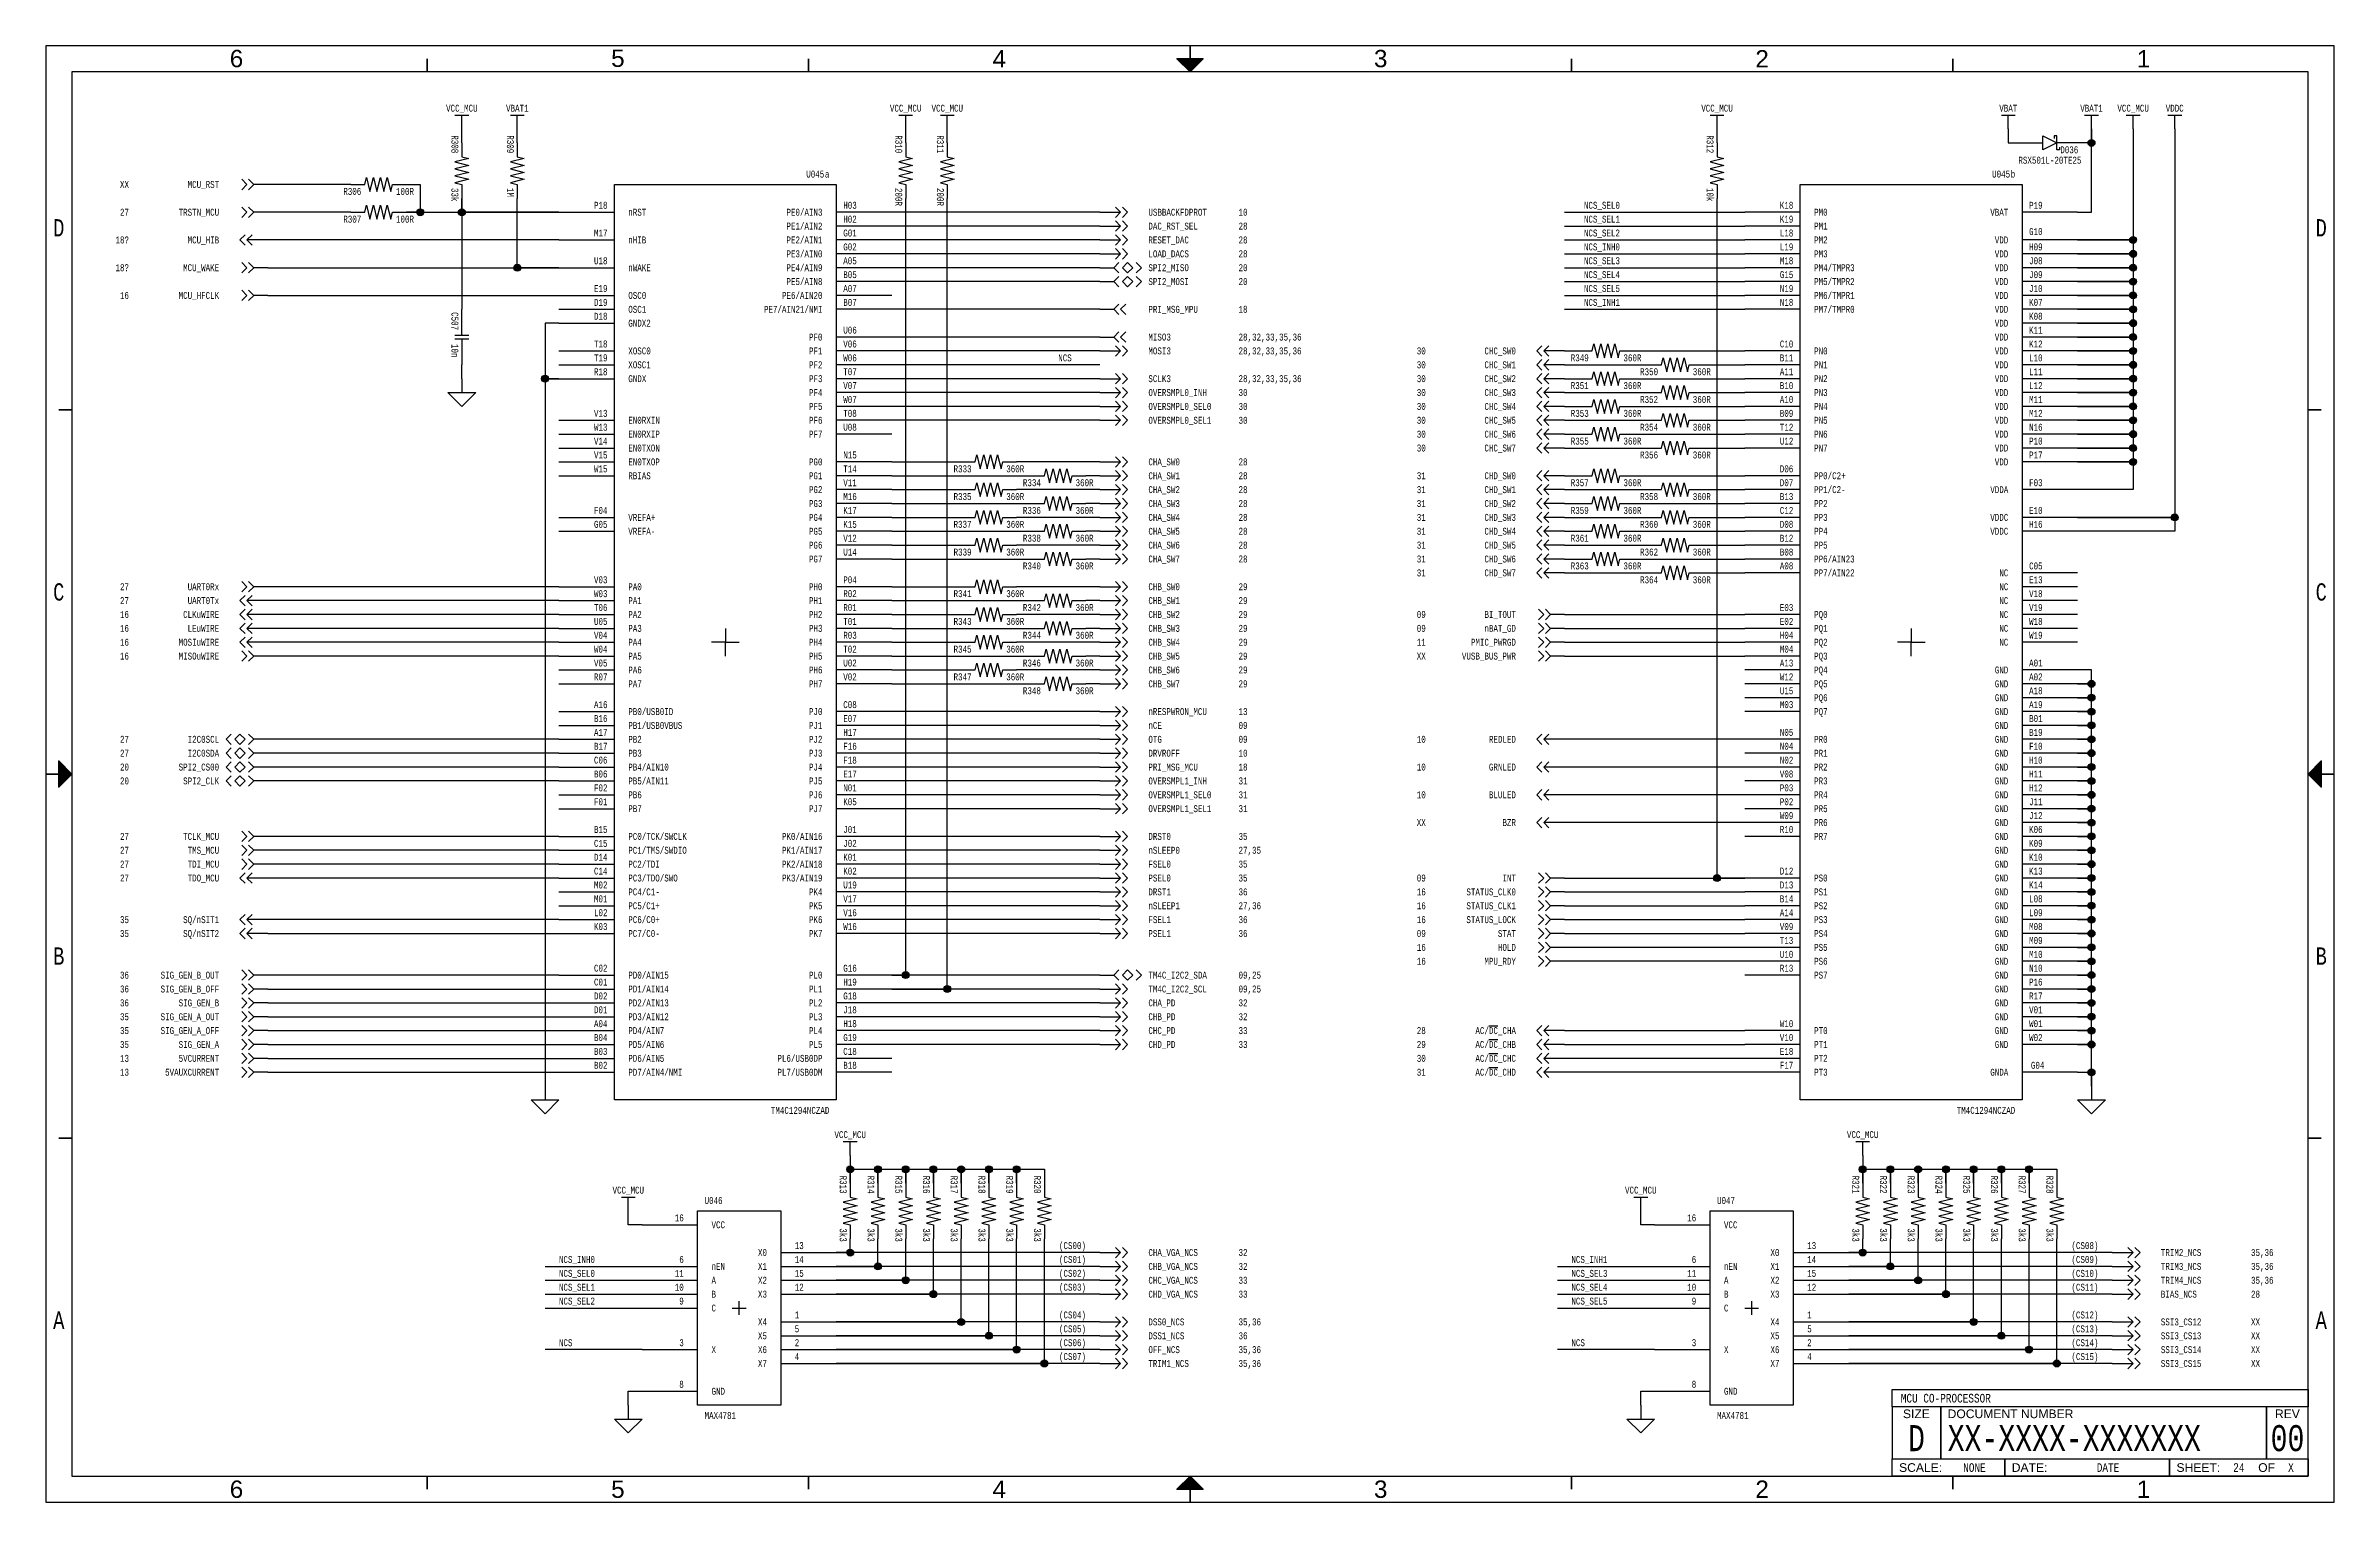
# Paper-space layout '24' of a CAD drawing. Header units: inches. Extents: x 0.2 to 16.8, y 0.2 to 10.8.
import ezdxf
from ezdxf.enums import TextEntityAlignment as Align

# ---------------------------------------------------------------- set-up
doc = ezdxf.new("R2010")
doc.units = ezdxf.units.IN
doc.header["$MEASUREMENT"] = 0
for name, color, linetype in [('BORDER', 13, 'Continuous'), ('COMPONENT', 14, 'Continuous'), ('SIGNAL', 84, 'Continuous'), ('TEXT', 252, 'Continuous')]:
    doc.layers.add(name, color=color, linetype=linetype)
doc.styles.add('Monotxt_75', font='monotxt.shx', dxfattribs={"width": 0.75})
doc.styles.get("Standard").update_dxf_attribs({"font": 'arial.ttf'})

psp = doc.layouts.new('24')

# ---------------------------------------------------------------- texts
at = {"layer": 'TEXT', "style": 'Monotxt_75', "width": 0.75}
for s, p in [('VCC_MCU', (3.25, 10.275)), ('VBAT1', (3.65, 10.275)), ('VCC_MCU', (6.45, 10.275)), ('VCC_MCU', (6.75, 10.275)), ('VCC_MCU', (12.3, 10.275)), ('VBAT', (14.4, 10.275)), ('VBAT1', (15, 10.275)), ('VCC_MCU', (15.3, 10.275)), ('VDDC', (15.6, 10.275)), ('VCC_MCU', (6.05, 2.875)), ('VCC_MCU', (13.35, 2.875)), ('VCC_MCU', (4.45, 2.475)), ('VCC_MCU', (11.75, 2.475))]:
    psp.add_text(s, height=0.05, dxfattribs=at).set_placement(p, align=Align.CENTER)
for s, p in [('XX', (0.85, 9.75)), ('MCU_RST', (1.5, 9.75)), ('27', (0.85, 9.55)), ('TRSTN_MCU', (1.5, 9.55)), ('NCS_SEL0', (11.6, 9.6)), ('NCS_SEL1', (11.6, 9.5)), ('NCS_SEL2', (11.6, 9.4)), ('18?', (0.85, 9.35)), ('MCU_HIB', (1.5, 9.35)), ('NCS_INH0', (11.6, 9.3)), ('18?', (0.85, 9.15)), ('MCU_WAKE', (1.5, 9.15)), ('NCS_SEL3', (11.6, 9.2)), ('NCS_SEL4', (11.6, 9.1)), ('16', (0.85, 8.95)), ('MCU_HFCLK', (1.5, 8.95)), ('NCS_SEL5', (11.6, 9)), ('NCS_INH1', (11.6, 8.9)), ('30', (10.2, 8.55)), ('30', (10.2, 8.45)), ('CHC_SW0', (10.85, 8.55)), ('CHC_SW1', (10.85, 8.45)), ('30', (10.2, 8.35)), ('30', (10.2, 8.25)), ('CHC_SW2', (10.85, 8.35)), ('CHC_SW3', (10.85, 8.25)), ('30', (10.2, 8.15)), ('CHC_SW4', (10.85, 8.15)), ('30', (10.2, 8.05)), ('30', (10.2, 7.95)), ('CHC_SW5', (10.85, 8.05)), ('CHC_SW6', (10.85, 7.95)), ('30', (10.2, 7.85)), ('CHC_SW7', (10.85, 7.85)), ('31', (10.2, 7.65)), ('CHD_SW0', (10.85, 7.65)), ('31', (10.2, 7.55)), ('31', (10.2, 7.45)), ('CHD_SW1', (10.85, 7.55)), ('CHD_SW2', (10.85, 7.45)), ('31', (10.2, 7.35)), ('31', (10.2, 7.25)), ('CHD_SW3', (10.85, 7.35)), ('CHD_SW4', (10.85, 7.25)), ('31', (10.2, 7.15)), ('CHD_SW5', (10.85, 7.15)), ('31', (10.2, 7.05)), ('31', (10.2, 6.95)), ('CHD_SW6', (10.85, 7.05)), ('CHD_SW7', (10.85, 6.95)), ('27', (0.85, 6.85)), ('27', (0.85, 6.75)), ('UART0Rx', (1.5, 6.85)), ('UART0Tx', (1.5, 6.75)), ('16', (0.85, 6.65)), ('CLKuWIRE', (1.5, 6.65)), ('09', (10.2, 6.65)), ('BI_TOUT', (10.85, 6.65)), ('16', (0.85, 6.55)), ('16', (0.85, 6.45)), ('MOSIuWIRE', (1.5, 6.45)), ('LEuWIRE', (1.5, 6.55)), ('09', (10.2, 6.55)), ('11', (10.2, 6.45)), ('PMIC_PWRGD', (10.85, 6.45)), ('nBAT_GD', (10.85, 6.55)), ('16', (0.85, 6.35)), ('MISOuWIRE', (1.5, 6.35)), ('XX', (10.2, 6.35)), ('VUSB_BUS_PWR', (10.85, 6.35)), ('27', (0.85, 5.75)), ('I2C0SCL', (1.5, 5.75)), ('10', (10.2, 5.75)), ('REDLED', (10.85, 5.75)), ('27', (0.85, 5.65)), ('I2C0SDA', (1.5, 5.65)), ('20', (0.85, 5.55)), ('20', (0.85, 5.45)), ('SPI2_CS00', (1.5, 5.55)), ('SPI2_CLK', (1.5, 5.45)), ('10', (10.2, 5.55)), ('GRNLED', (10.85, 5.55)), ('10', (10.2, 5.35)), ('BLULED', (10.85, 5.35)), ('XX', (10.2, 5.15)), ('BZR', (10.85, 5.15)), ('27', (0.85, 5.05)), ('27', (0.85, 4.95)), ('TCLK_MCU', (1.5, 5.05)), ('TMS_MCU', (1.5, 4.95)), ('27', (0.85, 4.85)), ('TDI_MCU', (1.5, 4.85)), ('27', (0.85, 4.75)), ('TDO_MCU', (1.5, 4.75)), ('09', (10.2, 4.75)), ('16', (10.2, 4.65)), ('STATUS_CLK0', (10.85, 4.65)), ('INT', (10.85, 4.75)), ('35', (0.85, 4.45)), ('SQ/nSIT1', (1.5, 4.45)), ('16', (10.2, 4.55)), ('16', (10.2, 4.45)), ('STATUS_CLK1', (10.85, 4.55)), ('STATUS_LOCK', (10.85, 4.45)), ('35', (0.85, 4.35)), ('SQ/nSIT2', (1.5, 4.35)), ('09', (10.2, 4.35)), ('STAT', (10.85, 4.35)), ('16', (10.2, 4.25)), ('16', (10.2, 4.15)), ('MPU_RDY', (10.85, 4.15)), ('HOLD', (10.85, 4.25)), ('36', (0.85, 4.05)), ('36', (0.85, 3.95)), ('SIG_GEN_B_OUT', (1.5, 4.05)), ('SIG_GEN_B_OFF', (1.5, 3.95)), ('36', (0.85, 3.85)), ('SIG_GEN_B', (1.5, 3.85)), ('35', (0.85, 3.75)), ('35', (0.85, 3.65)), ('SIG_GEN_A_OUT', (1.5, 3.75)), ('SIG_GEN_A_OFF', (1.5, 3.65)), ('28', (10.2, 3.65)), ('AC/%%ODC%%O_CHA', (10.85, 3.65)), ('35', (0.85, 3.55)), ('13', (0.85, 3.45)), ('SIG_GEN_A', (1.5, 3.55)), ('5VCURRENT', (1.5, 3.45)), ('30', (10.2, 3.45)), ('29', (10.2, 3.55)), ('AC/%%ODC%%O_CHB', (10.85, 3.55)), ('AC/%%ODC%%O_CHC', (10.85, 3.45)), ('13', (0.85, 3.35)), ('5VAUXCURRENT', (1.5, 3.35)), ('31', (10.2, 3.35)), ('AC/%%ODC%%O_CHD', (10.85, 3.35)), ('(CS00)', (7.75, 2.1)), ('(CS01)', (7.75, 2)), ('(CS08)', (15.05, 2.1)), ('(CS09)', (15.05, 2)), ('(CS02)', (7.75, 1.9)), ('(CS03)', (7.75, 1.8)), ('(CS10)', (15.05, 1.9)), ('(CS11)', (15.05, 1.8)), ('(CS04)', (7.75, 1.6)), ('(CS05)', (7.75, 1.5)), ('(CS12)', (15.05, 1.6)), ('(CS13)', (15.05, 1.5)), ('(CS06)', (7.75, 1.4)), ('(CS07)', (7.75, 1.3)), ('(CS14)', (15.05, 1.4)), ('(CS15)', (15.05, 1.3))]:
    psp.add_text(s, height=0.05, dxfattribs=at).set_placement(p, align=Align.MIDDLE_RIGHT)
for s, p in [('USBBACKFDPROT', (8.2, 9.55)), ('10', (8.85, 9.55)), ('DAC_RST_SEL', (8.2, 9.45)), ('28', (8.85, 9.45)), ('RESET_DAC', (8.2, 9.35)), ('LOAD_DACS', (8.2, 9.25)), ('28', (8.85, 9.35)), ('28', (8.85, 9.25)), ('SPI2_MISO', (8.2, 9.15)), ('SPI2_MOSI', (8.2, 9.05)), ('20', (8.85, 9.15)), ('20', (8.85, 9.05)), ('PRI_MSG_MPU', (8.2, 8.85)), ('18', (8.85, 8.85)), ('MISO3', (8.2, 8.65)), ('28,32,33,35,36', (8.85, 8.65)), ('NCS', (7.55, 8.5)), ('MOSI3', (8.2, 8.55)), ('28,32,33,35,36', (8.85, 8.55)), ('SCLK3', (8.2, 8.35)), ('OVERSMPL0_INH', (8.2, 8.25)), ('30', (8.85, 8.25)), ('28,32,33,35,36', (8.85, 8.35)), ('OVERSMPL0_SEL0', (8.2, 8.15)), ('30', (8.85, 8.15)), ('OVERSMPL0_SEL1', (8.2, 8.05)), ('30', (8.85, 8.05)), ('CHA_SW0', (8.2, 7.75)), ('28', (8.85, 7.75)), ('CHA_SW1', (8.2, 7.65)), ('28', (8.85, 7.65)), ('CHA_SW2', (8.2, 7.55)), ('CHA_SW3', (8.2, 7.45)), ('28', (8.85, 7.55)), ('28', (8.85, 7.45)), ('CHA_SW4', (8.2, 7.35)), ('CHA_SW5', (8.2, 7.25)), ('28', (8.85, 7.35)), ('28', (8.85, 7.25)), ('CHA_SW6', (8.2, 7.15)), ('28', (8.85, 7.15)), ('CHA_SW7', (8.2, 7.05)), ('28', (8.85, 7.05)), ('CHB_SW0', (8.2, 6.85)), ('CHB_SW1', (8.2, 6.75)), ('29', (8.85, 6.85)), ('29', (8.85, 6.75)), ('CHB_SW2', (8.2, 6.65)), ('29', (8.85, 6.65)), ('CHB_SW3', (8.2, 6.55)), ('CHB_SW4', (8.2, 6.45)), ('29', (8.85, 6.55)), ('29', (8.85, 6.45)), ('CHB_SW5', (8.2, 6.35)), ('CHB_SW6', (8.2, 6.25)), ('29', (8.85, 6.35)), ('29', (8.85, 6.25)), ('CHB_SW7', (8.2, 6.15)), ('29', (8.85, 6.15)), ('nRESPWRON_MCU', (8.2, 5.95)), ('13', (8.85, 5.95)), ('OTG', (8.2, 5.75)), ('nCE', (8.2, 5.85)), ('09', (8.85, 5.85)), ('09', (8.85, 5.75)), ('DRVROFF', (8.2, 5.65)), ('10', (8.85, 5.65)), ('OVERSMPL1_INH', (8.2, 5.45)), ('PRI_MSG_MCU', (8.2, 5.55)), ('31', (8.85, 5.45)), ('18', (8.85, 5.55)), ('OVERSMPL1_SEL0', (8.2, 5.35)), ('31', (8.85, 5.35)), ('OVERSMPL1_SEL1', (8.2, 5.25)), ('31', (8.85, 5.25)), ('DRST0', (8.2, 5.05)), ('nSLEEP0', (8.2, 4.95)), ('35', (8.85, 5.05)), ('27,35', (8.85, 4.95)), ('FSEL0', (8.2, 4.85)), ('35', (8.85, 4.85)), ('PSEL0', (8.2, 4.75)), ('DRST1', (8.2, 4.65)), ('35', (8.85, 4.75)), ('36', (8.85, 4.65)), ('nSLEEP1', (8.2, 4.55)), ('FSEL1', (8.2, 4.45)), ('36', (8.85, 4.45)), ('27,36', (8.85, 4.55)), ('PSEL1', (8.2, 4.35)), ('36', (8.85, 4.35)), ('TM4C_I2C2_SDA', (8.2, 4.05)), ('TM4C_I2C2_SCL', (8.2, 3.95)), ('09,25', (8.85, 4.05)), ('09,25', (8.85, 3.95)), ('CHA_PD', (8.2, 3.85)), ('32', (8.85, 3.85)), ('CHB_PD', (8.2, 3.75)), ('CHC_PD', (8.2, 3.65)), ('32', (8.85, 3.75)), ('33', (8.85, 3.65)), ('CHD_PD', (8.2, 3.55)), ('33', (8.85, 3.55)), ('NCS_INH0', (3.95, 2)), ('CHA_VGA_NCS', (8.2, 2.05)), ('32', (8.85, 2.05)), ('NCS_INH1', (11.25, 2)), ('TRIM2_NCS', (15.5, 2.05)), ('35,36', (16.15, 2.05)), ('NCS_SEL0', (3.95, 1.9)), ('NCS_SEL1', (3.95, 1.8)), ('CHB_VGA_NCS', (8.2, 1.95)), ('CHC_VGA_NCS', (8.2, 1.85)), ('32', (8.85, 1.95)), ('33', (8.85, 1.85)), ('NCS_SEL3', (11.25, 1.9)), ('NCS_SEL4', (11.25, 1.8)), ('TRIM3_NCS', (15.5, 1.95)), ('TRIM4_NCS', (15.5, 1.85)), ('35,36', (16.15, 1.95)), ('35,36', (16.15, 1.85)), ('NCS_SEL2', (3.95, 1.7)), ('CHD_VGA_NCS', (8.2, 1.75)), ('33', (8.85, 1.75)), ('NCS_SEL5', (11.25, 1.7)), ('BIAS_NCS', (15.5, 1.75)), ('28', (16.15, 1.75)), ('DSS0_NCS', (8.2, 1.55)), ('35,36', (8.85, 1.55)), ('SSI3_CS12', (15.5, 1.55)), ('XX', (16.15, 1.55)), ('NCS', (3.95, 1.4)), ('OFF_NCS', (8.2, 1.35)), ('DSS1_NCS', (8.2, 1.45)), ('36', (8.85, 1.45)), ('35,36', (8.85, 1.35)), ('NCS', (11.25, 1.4)), ('SSI3_CS13', (15.5, 1.45)), ('SSI3_CS14', (15.5, 1.35)), ('XX', (16.15, 1.45)), ('XX', (16.15, 1.35)), ('TRIM1_NCS', (8.2, 1.25)), ('35,36', (8.85, 1.25)), ('SSI3_CS15', (15.5, 1.25)), ('XX', (16.15, 1.25))]:
    psp.add_text(s, height=0.05, dxfattribs=at).set_placement(p, align=Align.MIDDLE_LEFT)

# ---------------------------------------------------------------- blocks, each defined once
blk = doc.blocks.new('ANSI B Frame')
at = {"layer": 'BORDER', "lineweight": 35}
h = blk.add_hatch(color=256, dxfattribs=at)
h.dxf.hatch_style = 1
h.paths.add_polyline_path([(8.59375, 10.65625), (8.5, 10.65625), (8.5, 10.5625)])
h.paths.add_polyline_path([(8.5, 10.5625), (8.5, 10.65625), (8.40625, 10.65625)])
h = blk.add_hatch(color=256, dxfattribs=at)
h.dxf.hatch_style = 1
h.paths.add_polyline_path([(0.34375, 5.59375), (0.34375, 5.5), (0.4375, 5.5)])
h.paths.add_polyline_path([(0.4375, 5.5), (0.34375, 5.5), (0.34375, 5.40625)])
h = blk.add_hatch(color=256, dxfattribs=at)
h.dxf.hatch_style = 1
h.paths.add_polyline_path([(16.65625, 5.59375), (16.65625, 5.5), (16.5625, 5.5)])
h.paths.add_polyline_path([(16.5625, 5.5), (16.65625, 5.5), (16.65625, 5.40625)])
h = blk.add_hatch(color=256, dxfattribs=at)
h.dxf.hatch_style = 1
h.paths.add_polyline_path([(8.59375, 0.34375), (8.5, 0.34375), (8.5, 0.4375)])
h.paths.add_polyline_path([(8.5, 0.4375), (8.5, 0.34375), (8.40625, 0.34375)])
at = {"layer": 'BORDER'}
for points in [[(0.25, 0.25), (16.75, 0.25), (16.75, 10.75), (0.25, 10.75)], [(0.4375, 0.4375), (16.5625, 0.4375), (16.5625, 10.5625), (0.4375, 10.5625)], [(13.5625, 1.0625), (16.5625, 1.0625), (16.5625, 0.9375), (13.5625, 0.9375)], [(13.5625, 0.9375), (13.5625, 0.5625), (13.9125, 0.5625), (13.9125, 0.9375), (13.9125, 0.5625), (16.2625, 0.5625), (16.2625, 0.9375), (16.2625, 0.5625), (16.5625, 0.5625), (16.5625, 0.9375)], [(16.5625, 0.4375), (15.5625, 0.4375), (15.5625, 0.5625), (15.5625, 0.4375), (14.375, 0.4375), (14.375, 0.5625), (14.375, 0.4375), (13.5625, 0.4375), (13.5625, 0.5625), (16.5625, 0.5625)]]:
    blk.add_lwpolyline(points, close=True, dxfattribs=at)
at = {"layer": 'BORDER', "lineweight": 35}
for points in [[(8.5, 10.5625), (8.5, 10.75)], [(3, 10.65625), (3, 10.5625)], [(5.75, 10.65625), (5.75, 10.5625)], [(11.25, 10.65625), (11.25, 10.5625)], [(14, 10.65625), (14, 10.5625)], [(0.34375, 8.125), (0.4375, 8.125)], [(16.65625, 8.125), (16.5625, 8.125)], [(0.4375, 5.5), (0.25, 5.5)], [(16.5625, 5.5), (16.75, 5.5)], [(0.34375, 2.875), (0.4375, 2.875)], [(16.65625, 2.875), (16.5625, 2.875)], [(3, 0.34375), (3, 0.4375)], [(5.75, 0.34375), (5.75, 0.4375)], [(8.5, 0.4375), (8.5, 0.25)], [(11.25, 0.34375), (11.25, 0.4375)], [(14, 0.34375), (14, 0.4375)]]:
    blk.add_lwpolyline(points, dxfattribs=at)
for points in [[(8.5, 10.5625), (8.59375, 10.65625), (8.40625, 10.65625)], [(0.4375, 5.5), (0.34375, 5.59375), (0.34375, 5.40625)], [(16.5625, 5.5), (16.65625, 5.59375), (16.65625, 5.40625)], [(8.5, 0.4375), (8.59375, 0.34375), (8.40625, 0.34375)]]:
    blk.add_lwpolyline(points, close=True, dxfattribs=at)
at = {"layer": 'BORDER', "style": 'Monotxt_75', "width": 0.75}
for s, p in [('D', (0.34375, 9.4375)), ('D', (16.65625, 9.4375)), ('C', (0.34375, 6.8125)), ('C', (16.65625, 6.8125)), ('B', (0.34375, 4.1875)), ('B', (16.65625, 4.1875)), ('A', (0.34375, 1.5625)), ('A', (16.65625, 1.5625))]:
    blk.add_text(s, height=0.125, dxfattribs=at).set_placement(p, align=Align.MIDDLE_CENTER)
at = {"layer": 'BORDER'}
for s, p in [('SIZE', (13.7375, 0.8875)), ('REV', (16.4125, 0.8875)), ('OF', (16.2625, 0.5))]:
    blk.add_text(s, height=0.0625, dxfattribs=at).set_placement(p, align=Align.MIDDLE_CENTER)
for s, p in [('DOCUMENT NUMBER', (13.9625, 0.8875)), ('SCALE:', (13.6125, 0.5)), ('DATE:', (14.425, 0.5)), ('SHEET:', (15.6125, 0.5))]:
    blk.add_text(s, height=0.0625, dxfattribs=at).set_placement(p, align=Align.MIDDLE_LEFT)
at = {"layer": 'BORDER', "flags": 8}
for tag, p in [('ZN6', (1.625, 10.65787)), ('ZN5', (4.375, 10.66009)), ('ZN4', (7.125, 10.65625)), ('ZN3', (9.875, 10.65796)), ('ZN2', (12.625, 10.65574)), ('ZN1', (15.375, 10.65574)), ('ZN6', (1.625, 0.34375)), ('ZN5', (4.375, 0.34375)), ('ZN4', (7.125, 0.34375)), ('ZN3', (9.875, 0.34375)), ('ZN2', (12.625, 0.34375)), ('ZN1', (15.375, 0.34375))]:
    blk.add_attdef(tag, text='', height=0.125, dxfattribs=at).set_placement(p, align=Align.MIDDLE_CENTER)
at = {"layer": 'TEXT', "style": 'Monotxt_75', "width": 0.75, "flags": 8}
for tag, height, p in [('DESRP', 0.0625, (13.625, 1)), ('DWG_NO', 0.1875, (13.9625, 0.7125))]:
    blk.add_attdef(tag, text='', height=height, dxfattribs=at).set_placement(p, align=Align.MIDDLE_LEFT)
for tag, height, p in [('SHTSZ', 0.1875, (13.7375, 0.7125)), ('REV', 0.1875, (16.4125, 0.7125)), ('SCALE', 0.0625, (14.15625, 0.5)), ('REVDATE', 0.0625, (15.11875, 0.5)), ('CURRSHT', 0.0625, (16.0625, 0.5)), ('LASTSHT', 0.0625, (16.4375, 0.5))]:
    blk.add_attdef(tag, text='', height=height, dxfattribs=at).set_placement(p, align=Align.MIDDLE_CENTER)
blk = doc.blocks.new('FROM_CONN')
for points in [[(0, 0), (0.05, 0)], [(0.06875, 0.01875), (0.05, 0), (0.06875, -0.01875)], [(0.09375, 0.01875), (0.075, 0), (0.09375, -0.01875)]]:
    blk.add_lwpolyline(points)
blk = doc.blocks.new('TO_CONN')
for points in [[(0, 0), (0.075, 0)], [(0.05625, 0.01875), (0.075, 0), (0.05625, -0.01875)], [(0.08125, 0.01875), (0.1, 0), (0.08125, -0.01875)]]:
    blk.add_lwpolyline(points)
blk = doc.blocks.new('FLOAT_GND')
blk.add_lwpolyline([(0, 0), (0, -0.05)])
blk.add_lwpolyline([(-0.05, -0.05), (0.05, -0.05), (0, -0.1)], close=True)
blk = doc.blocks.new('BIDIR_CONN')
for points in [[(0, 0), (0.05, 0)], [(0.06875, 0.01875), (0.05, 0), (0.06875, -0.01875)], [(0.13125, 0.01875), (0.15, 0), (0.13125, -0.01875)]]:
    blk.add_lwpolyline(points)
blk.add_lwpolyline([(0.1, 0.01875), (0.08125, 0), (0.1, -0.01875), (0.11875, 0)], close=True)
blk = doc.blocks.new('SUPPLY_BUS')
for points in [[(0, 0), (0.05, 0)], [(0.05, 0.025), (0.05, -0.025)]]:
    blk.add_lwpolyline(points)
blk = doc.blocks.new('CONNECT')
blk.add_hatch(color=256).paths.add_polyline_path([(0.0125, 0, 1), (-0.0125, 0, 1)])
blk.add_circle((0, 0), 0.0125)
blk = doc.blocks.new('TM4C1294NCZAD_A')
blk.add_lwpolyline([(-0.8, 3.3), (0.8, 3.3), (0.8, -3.3), (-0.8, -3.3)], close=True)
for points in [[(-1.2, 3.1), (-0.8, 3.1)], [(1.2, 3.1), (0.8, 3.1)], [(1.2, 3), (0.8, 3)], [(-1.2, 2.9), (-0.8, 2.9)], [(1.2, 2.9), (0.8, 2.9)], [(-1.2, 2.7), (-0.8, 2.7)], [(1.2, 2.8), (0.8, 2.8)], [(1.2, 2.7), (0.8, 2.7)], [(-1.2, 2.5), (-0.8, 2.5)], [(1.2, 2.6), (0.8, 2.6)], [(1.2, 2.5), (0.8, 2.5)], [(-1.2, 2.4), (-0.8, 2.4)], [(1.2, 2.4), (0.8, 2.4)], [(-1.2, 2.3), (-0.8, 2.3)], [(1.2, 2.2), (0.8, 2.2)], [(-1.2, 2.1), (-0.8, 2.1)], [(-1.2, 2), (-0.8, 2)], [(1.2, 2.1), (0.8, 2.1)], [(1.2, 2), (0.8, 2)], [(-1.2, 1.9), (-0.8, 1.9)], [(1.2, 1.9), (0.8, 1.9)], [(1.2, 1.8), (0.8, 1.8)], [(1.2, 1.7), (0.8, 1.7)], [(-1.2, 1.6), (-0.8, 1.6)], [(-1.2, 1.5), (-0.8, 1.5)], [(1.2, 1.6), (0.8, 1.6)], [(1.2, 1.5), (0.8, 1.5)], [(-1.2, 1.4), (-0.8, 1.4)], [(-1.2, 1.3), (-0.8, 1.3)], [(-1.2, 1.2), (-0.8, 1.2)], [(1.2, 1.3), (0.8, 1.3)], [(1.2, 1.2), (0.8, 1.2)], [(1.2, 1.1), (0.8, 1.1)], [(1.2, 1), (0.8, 1)], [(-1.2, 0.9), (-0.8, 0.9)], [(1.2, 0.9), (0.8, 0.9)], [(-1.2, 0.8), (-0.8, 0.8)], [(1.2, 0.8), (0.8, 0.8)], [(1.2, 0.7), (0.8, 0.7)], [(1.2, 0.6), (0.8, 0.6)], [(-1.2, 0.4), (-0.8, 0.4)], [(1.2, 0.4), (0.8, 0.4)], [(-1.2, 0.3), (-0.8, 0.3)], [(-1.2, 0.2), (-0.8, 0.2)], [(1.2, 0.3), (0.8, 0.3)], [(1.2, 0.2), (0.8, 0.2)], [(-1.2, 0.1), (-0.8, 0.1)], [(-1.2, 0), (-0.8, 0)], [(1.2, 0.1), (0.8, 0.1)], [(1.2, 0), (0.8, 0)], [(-1.2, -0.1), (-0.8, -0.1)], [(1.2, -0.1), (0.8, -0.1)], [(-1.2, -0.2), (-0.8, -0.2)], [(-1.2, -0.3), (-0.8, -0.3)], [(1.2, -0.2), (0.8, -0.2)], [(1.2, -0.3), (0.8, -0.3)], [(-1.2, -0.5), (-0.8, -0.5)], [(-1.2, -0.6), (-0.8, -0.6)], [(1.2, -0.5), (0.8, -0.5)], [(1.2, -0.6), (0.8, -0.6)], [(-1.2, -0.7), (-0.8, -0.7)], [(-1.2, -0.8), (-0.8, -0.8)], [(1.2, -0.7), (0.8, -0.7)], [(1.2, -0.8), (0.8, -0.8)], [(-1.2, -0.9), (-0.8, -0.9)], [(1.2, -0.9), (0.8, -0.9)], [(-1.2, -1), (-0.8, -1)], [(-1.2, -1.1), (-0.8, -1.1)], [(1.2, -1), (0.8, -1)], [(1.2, -1.1), (0.8, -1.1)], [(-1.2, -1.2), (-0.8, -1.2)], [(1.2, -1.2), (0.8, -1.2)], [(-1.2, -1.4), (-0.8, -1.4)], [(1.2, -1.4), (0.8, -1.4)], [(-1.2, -1.5), (-0.8, -1.5)], [(-1.2, -1.6), (-0.8, -1.6)], [(1.2, -1.5), (0.8, -1.5)], [(1.2, -1.6), (0.8, -1.6)], [(-1.2, -1.7), (-0.8, -1.7)], [(-1.2, -1.8), (-0.8, -1.8)], [(1.2, -1.7), (0.8, -1.7)], [(1.2, -1.8), (0.8, -1.8)], [(-1.2, -1.9), (-0.8, -1.9)], [(1.2, -1.9), (0.8, -1.9)], [(-1.2, -2), (-0.8, -2)], [(-1.2, -2.1), (-0.8, -2.1)], [(1.2, -2), (0.8, -2)], [(1.2, -2.1), (0.8, -2.1)], [(-1.2, -2.4), (-0.8, -2.4)], [(1.2, -2.4), (0.8, -2.4)], [(-1.2, -2.5), (-0.8, -2.5)], [(-1.2, -2.6), (-0.8, -2.6)], [(1.2, -2.5), (0.8, -2.5)], [(1.2, -2.6), (0.8, -2.6)], [(-1.2, -2.7), (-0.8, -2.7)], [(-1.2, -2.8), (-0.8, -2.8)], [(1.2, -2.7), (0.8, -2.7)], [(1.2, -2.8), (0.8, -2.8)], [(-1.2, -2.9), (-0.8, -2.9)], [(1.2, -2.9), (0.8, -2.9)], [(-1.2, -3), (-0.8, -3)], [(-1.2, -3.1), (-0.8, -3.1)], [(1.2, -3), (0.8, -3)], [(1.2, -3.1), (0.8, -3.1)]]:
    blk.add_lwpolyline(points)
at = {"color": 7}
for points in [[(0, 0.1), (0, 0), (-0.1, 0)], [(0, -0.1), (0, 0), (0.1, 0)]]:
    blk.add_lwpolyline(points, dxfattribs=at)
at = {"layer": 'TEXT', "style": 'Monotxt_75', "width": 0.75}
for s, p in [('a', (0.75, 3.35)), ('P18', (-0.85, 3.125)), ('M17', (-0.85, 2.925)), ('U18', (-0.85, 2.725)), ('E19', (-0.85, 2.525)), ('D19', (-0.85, 2.425)), ('D18', (-0.85, 2.325)), ('T18', (-0.85, 2.125)), ('T19', (-0.85, 2.025)), ('R18', (-0.85, 1.925)), ('V13', (-0.85, 1.625)), ('W13', (-0.85, 1.525)), ('V14', (-0.85, 1.425)), ('V15', (-0.85, 1.325)), ('W15', (-0.85, 1.225)), ('G05', (-0.85, 0.825)), ('F04', (-0.85, 0.925)), ('V03', (-0.85, 0.425)), ('W03', (-0.85, 0.325)), ('T06', (-0.85, 0.225)), ('U05', (-0.85, 0.125)), ('V04', (-0.85, 0.025)), ('W04', (-0.85, -0.075)), ('V05', (-0.85, -0.175)), ('R07', (-0.85, -0.275)), ('A16', (-0.85, -0.475)), ('A17', (-0.85, -0.675)), ('B16', (-0.85, -0.575)), ('C06', (-0.85, -0.875)), ('B17', (-0.85, -0.775)), ('B06', (-0.85, -0.975)), ('F02', (-0.85, -1.075)), ('F01', (-0.85, -1.175)), ('C15', (-0.85, -1.475)), ('B15', (-0.85, -1.375)), ('C14', (-0.85, -1.675)), ('D14', (-0.85, -1.575)), ('M02', (-0.85, -1.775)), ('M01', (-0.85, -1.875)), ('L02', (-0.85, -1.975)), ('K03', (-0.85, -2.075)), ('C02', (-0.85, -2.375)), ('C01', (-0.85, -2.475)), ('D02', (-0.85, -2.575)), ('D01', (-0.85, -2.675)), ('A04', (-0.85, -2.775)), ('B04', (-0.85, -2.875)), ('B03', (-0.85, -2.975)), ('B02', (-0.85, -3.075))]:
    blk.add_text(s, height=0.05, dxfattribs=at).set_placement(p, align=Align.RIGHT)
for s, p in [('H03', (0.85, 3.125)), ('G01', (0.85, 2.925)), ('H02', (0.85, 3.025)), ('G02', (0.85, 2.825)), ('A05', (0.85, 2.725)), ('B05', (0.85, 2.625)), ('A07', (0.85, 2.525)), ('B07', (0.85, 2.425)), ('V06', (0.85, 2.125)), ('U06', (0.85, 2.225)), ('W06', (0.85, 2.025)), ('V07', (0.85, 1.825)), ('T07', (0.85, 1.925)), ('W07', (0.85, 1.725)), ('T08', (0.85, 1.625)), ('U08', (0.85, 1.525)), ('N15', (0.85, 1.325)), ('V11', (0.85, 1.125)), ('T14', (0.85, 1.225)), ('M16', (0.85, 1.025)), ('K17', (0.85, 0.925)), ('K15', (0.85, 0.825)), ('V12', (0.85, 0.725)), ('U14', (0.85, 0.625)), ('P04', (0.85, 0.425)), ('R02', (0.85, 0.325)), ('T01', (0.85, 0.125)), ('R01', (0.85, 0.225)), ('R03', (0.85, 0.025)), ('T02', (0.85, -0.075)), ('U02', (0.85, -0.175)), ('V02', (0.85, -0.275)), ('C08', (0.85, -0.475)), ('E07', (0.85, -0.575)), ('H17', (0.85, -0.675)), ('F16', (0.85, -0.775)), ('F18', (0.85, -0.875)), ('E17', (0.85, -0.975)), ('N01', (0.85, -1.075)), ('K05', (0.85, -1.175)), ('J01', (0.85, -1.375)), ('J02', (0.85, -1.475)), ('K01', (0.85, -1.575)), ('K02', (0.85, -1.675)), ('U19', (0.85, -1.775)), ('V17', (0.85, -1.875)), ('V16', (0.85, -1.975)), ('W16', (0.85, -2.075)), ('G16', (0.85, -2.375)), ('H19', (0.85, -2.475)), ('G18', (0.85, -2.575)), ('J18', (0.85, -2.675)), ('H18', (0.85, -2.775)), ('G19', (0.85, -2.875)), ('C18', (0.85, -2.975)), ('B18', (0.85, -3.075))]:
    blk.add_text(s, height=0.05, dxfattribs=at).set_placement(p)
for s, p in [('nRST', (-0.7, 3.1)), ('nHIB', (-0.7, 2.9)), ('nWAKE', (-0.7, 2.7)), ('OSC0', (-0.7, 2.5)), ('OSC1', (-0.7, 2.4)), ('GNDX2', (-0.7, 2.3)), ('XOSC0', (-0.7, 2.1)), ('XOSC1', (-0.7, 2)), ('GNDX', (-0.7, 1.9)), ('EN0RXIN', (-0.7, 1.6)), ('EN0RXIP', (-0.7, 1.5)), ('EN0TXON', (-0.7, 1.4)), ('EN0TXOP', (-0.7, 1.3)), ('RBIAS', (-0.7, 1.2)), ('VREFA+', (-0.7, 0.9)), ('VREFA-', (-0.7, 0.8)), ('PA0', (-0.7, 0.4)), ('PA1', (-0.7, 0.3)), ('PA2', (-0.7, 0.2)), ('PA3', (-0.7, 0.1)), ('PA4', (-0.7, 0)), ('PA5', (-0.7, -0.1)), ('PA6', (-0.7, -0.2)), ('PA7', (-0.7, -0.3)), ('PB0/USB0ID', (-0.7, -0.5)), ('PB1/USB0VBUS', (-0.7, -0.6)), ('PB2', (-0.7, -0.7)), ('PB3', (-0.7, -0.8)), ('PB4/AIN10', (-0.7, -0.9)), ('PB5/AIN11', (-0.7, -1)), ('PB6', (-0.7, -1.1)), ('PB7', (-0.7, -1.2)), ('PC0/TCK/SWCLK', (-0.7, -1.4)), ('PC1/TMS/SWDIO', (-0.7, -1.5)), ('PC2/TDI', (-0.7, -1.6)), ('PC3/TDO/SWO', (-0.7, -1.7)), ('PC4/C1-', (-0.7, -1.8)), ('PC5/C1+', (-0.7, -1.9)), ('PC6/C0+', (-0.7, -2)), ('PC7/C0-', (-0.7, -2.1)), ('PD0/AIN15', (-0.7, -2.4)), ('PD1/AIN14', (-0.7, -2.5)), ('PD2/AIN13', (-0.7, -2.6)), ('PD3/AIN12', (-0.7, -2.7)), ('PD4/AIN7', (-0.7, -2.8)), ('PD5/AIN6', (-0.7, -2.9)), ('PD6/AIN5', (-0.7, -3)), ('PD7/AIN4/NMI', (-0.7, -3.1))]:
    blk.add_text(s, height=0.05, dxfattribs=at).set_placement(p, align=Align.MIDDLE_LEFT)
for s, p in [('PE0/AIN3', (0.7, 3.1)), ('PE1/AIN2', (0.7, 3)), ('PE2/AIN1', (0.7, 2.9)), ('PE3/AIN0', (0.7, 2.8)), ('PE4/AIN9', (0.7, 2.7)), ('PE6/AIN20', (0.7, 2.5)), ('PE5/AIN8', (0.7, 2.6)), ('PE7/AIN21/NMI', (0.7, 2.4)), ('PF0', (0.7, 2.2)), ('PF1', (0.7, 2.1)), ('PF2', (0.7, 2)), ('PF3', (0.7, 1.9)), ('PF4', (0.7, 1.8)), ('PF5', (0.7, 1.7)), ('PF6', (0.7, 1.6)), ('PF7', (0.7, 1.5)), ('PG0', (0.7, 1.3)), ('PG1', (0.7, 1.2)), ('PG2', (0.7, 1.1)), ('PG3', (0.7, 1)), ('PG4', (0.7, 0.9)), ('PG5', (0.7, 0.8)), ('PG6', (0.7, 0.7)), ('PG7', (0.7, 0.6)), ('PH0', (0.7, 0.4)), ('PH1', (0.7, 0.3)), ('PH2', (0.7, 0.2)), ('PH3', (0.7, 0.1)), ('PH4', (0.7, 0)), ('PH5', (0.7, -0.1)), ('PH6', (0.7, -0.2)), ('PH7', (0.7, -0.3)), ('PJ0', (0.7, -0.5)), ('PJ1', (0.7, -0.6)), ('PJ2', (0.7, -0.7)), ('PJ3', (0.7, -0.8)), ('PJ4', (0.7, -0.9)), ('PJ5', (0.7, -1)), ('PJ6', (0.7, -1.1)), ('PJ7', (0.7, -1.2)), ('PK0/AIN16', (0.7, -1.4)), ('PK1/AIN17', (0.7, -1.5)), ('PK2/AIN18', (0.7, -1.6)), ('PK3/AIN19', (0.7, -1.7)), ('PK4', (0.7, -1.8)), ('PK5', (0.7, -1.9)), ('PK6', (0.7, -2)), ('PK7', (0.7, -2.1)), ('PL0', (0.7, -2.4)), ('PL1', (0.7, -2.5)), ('PL2', (0.7, -2.6)), ('PL3', (0.7, -2.7)), ('PL4', (0.7, -2.8)), ('PL6/USB0DP', (0.7, -3)), ('PL5', (0.7, -2.9)), ('PL7/USB0DM', (0.7, -3.1))]:
    blk.add_text(s, height=0.05, dxfattribs=at).set_placement(p, align=Align.MIDDLE_RIGHT)
blk.add_text('TM4C1294NCZAD', height=0.05, dxfattribs=at).set_placement((0.75, -3.35), align=Align.TOP_RIGHT)
at = {"layer": 'TEXT', "style": 'Monotxt_75', "width": 0.75, "flags": 8}
blk.add_attdef('REF', text='', height=0.05, dxfattribs=at).set_placement((0.713, 3.35), align=Align.RIGHT)
blk = doc.blocks.new('TM4C1294NCZAD_B')
blk.add_lwpolyline([(-0.8, 3.3), (0.8, 3.3), (0.8, -3.3), (-0.8, -3.3)], close=True)
for points in [[(-0.8, 3.1), (-1.2, 3.1)], [(-0.8, 3), (-1.2, 3)], [(1.2, 3.1), (0.8, 3.1)], [(-0.8, 2.9), (-1.2, 2.9)], [(1.2, 2.9), (0.8, 2.9)], [(-0.8, 2.8), (-1.2, 2.8)], [(-0.8, 2.7), (-1.2, 2.7)], [(1.2, 2.8), (0.8, 2.8)], [(1.2, 2.7), (0.8, 2.7)], [(-0.8, 2.6), (-1.2, 2.6)], [(-0.8, 2.5), (-1.2, 2.5)], [(1.2, 2.6), (0.8, 2.6)], [(1.2, 2.5), (0.8, 2.5)], [(-0.8, 2.4), (-1.2, 2.4)], [(1.2, 2.4), (0.8, 2.4)], [(1.2, 2.3), (0.8, 2.3)], [(1.2, 2.2), (0.8, 2.2)], [(-0.8, 2.1), (-1.2, 2.1)], [(-0.8, 2), (-1.2, 2)], [(1.2, 2.1), (0.8, 2.1)], [(1.2, 2), (0.8, 2)], [(-0.8, 1.9), (-1.2, 1.9)], [(1.2, 1.9), (0.8, 1.9)], [(-0.8, 1.8), (-1.2, 1.8)], [(-0.8, 1.7), (-1.2, 1.7)], [(1.2, 1.8), (0.8, 1.8)], [(1.2, 1.7), (0.8, 1.7)], [(-0.8, 1.6), (-1.2, 1.6)], [(-0.8, 1.5), (-1.2, 1.5)], [(1.2, 1.6), (0.8, 1.6)], [(1.2, 1.5), (0.8, 1.5)], [(-0.8, 1.4), (-1.2, 1.4)], [(1.2, 1.4), (0.8, 1.4)], [(-0.8, 1.2), (-1.2, 1.2)], [(1.2, 1.3), (0.8, 1.3)], [(-0.8, 1.1), (-1.2, 1.1)], [(-0.8, 1), (-1.2, 1)], [(1.2, 1.1), (0.8, 1.1)], [(-0.8, 0.9), (-1.2, 0.9)], [(1.2, 0.9), (0.8, 0.9)], [(-0.8, 0.8), (-1.2, 0.8)], [(-0.8, 0.7), (-1.2, 0.7)], [(1.2, 0.8), (0.8, 0.8)], [(-0.8, 0.6), (-1.2, 0.6)], [(-0.8, 0.5), (-1.2, 0.5)], [(1.2, 0.5), (0.8, 0.5)], [(1.2, 0.4), (0.8, 0.4)], [(-0.8, 0.2), (-1.2, 0.2)], [(1.2, 0.3), (0.8, 0.3)], [(1.2, 0.2), (0.8, 0.2)], [(-0.8, 0.1), (-1.2, 0.1)], [(-0.8, 0), (-1.2, 0)], [(1.2, 0.1), (0.8, 0.1)], [(1.2, 0), (0.8, 0)], [(-0.8, -0.1), (-1.2, -0.1)], [(-0.8, -0.2), (-1.2, -0.2)], [(-0.8, -0.3), (-1.2, -0.3)], [(1.2, -0.2), (0.8, -0.2)], [(1.2, -0.3), (0.8, -0.3)], [(-0.8, -0.4), (-1.2, -0.4)], [(1.2, -0.4), (0.8, -0.4)], [(-0.8, -0.5), (-1.2, -0.5)], [(1.2, -0.5), (0.8, -0.5)], [(1.2, -0.6), (0.8, -0.6)], [(-0.8, -0.7), (-1.2, -0.7)], [(-0.8, -0.8), (-1.2, -0.8)], [(1.2, -0.7), (0.8, -0.7)], [(1.2, -0.8), (0.8, -0.8)], [(-0.8, -0.9), (-1.2, -0.9)], [(1.2, -0.9), (0.8, -0.9)], [(-0.8, -1), (-1.2, -1)], [(-0.8, -1.1), (-1.2, -1.1)], [(1.2, -1), (0.8, -1)], [(1.2, -1.1), (0.8, -1.1)], [(-0.8, -1.2), (-1.2, -1.2)], [(-0.8, -1.3), (-1.2, -1.3)], [(1.2, -1.2), (0.8, -1.2)], [(1.2, -1.3), (0.8, -1.3)], [(-0.8, -1.4), (-1.2, -1.4)], [(1.2, -1.4), (0.8, -1.4)], [(1.2, -1.5), (0.8, -1.5)], [(1.2, -1.6), (0.8, -1.6)], [(-0.8, -1.7), (-1.2, -1.7)], [(-0.8, -1.8), (-1.2, -1.8)], [(1.2, -1.7), (0.8, -1.7)], [(1.2, -1.8), (0.8, -1.8)], [(-0.8, -1.9), (-1.2, -1.9)], [(1.2, -1.9), (0.8, -1.9)], [(-0.8, -2), (-1.2, -2)], [(-0.8, -2.1), (-1.2, -2.1)], [(1.2, -2), (0.8, -2)], [(1.2, -2.1), (0.8, -2.1)], [(-0.8, -2.2), (-1.2, -2.2)], [(-0.8, -2.3), (-1.2, -2.3)], [(1.2, -2.2), (0.8, -2.2)], [(1.2, -2.3), (0.8, -2.3)], [(-0.8, -2.4), (-1.2, -2.4)], [(1.2, -2.4), (0.8, -2.4)], [(1.2, -2.5), (0.8, -2.5)], [(1.2, -2.6), (0.8, -2.6)], [(-0.8, -2.8), (-1.2, -2.8)], [(1.2, -2.7), (0.8, -2.7)], [(1.2, -2.8), (0.8, -2.8)], [(-0.8, -2.9), (-1.2, -2.9)], [(1.2, -2.9), (0.8, -2.9)], [(-0.8, -3), (-1.2, -3)], [(-0.8, -3.1), (-1.2, -3.1)], [(1.2, -3.1), (0.8, -3.1)]]:
    blk.add_lwpolyline(points)
at = {"color": 7}
for points in [[(0, 0.1), (0, 0), (-0.1, 0)], [(0, -0.1), (0, 0), (0.1, 0)]]:
    blk.add_lwpolyline(points, dxfattribs=at)
at = {"layer": 'TEXT', "style": 'Monotxt_75', "width": 0.75}
for s, p in [('b', (0.75, 3.35)), ('K18', (-0.85, 3.125)), ('K19', (-0.85, 3.025)), ('L18', (-0.85, 2.925)), ('L19', (-0.85, 2.825)), ('M18', (-0.85, 2.725)), ('G15', (-0.85, 2.625)), ('N19', (-0.85, 2.525)), ('N18', (-0.85, 2.425)), ('C10', (-0.85, 2.125)), ('B11', (-0.85, 2.025)), ('A11', (-0.85, 1.925)), ('B10', (-0.85, 1.825)), ('A10', (-0.85, 1.725)), ('B09', (-0.85, 1.625)), ('T12', (-0.85, 1.525)), ('U12', (-0.85, 1.425)), ('D06', (-0.85, 1.225)), ('D07', (-0.85, 1.125)), ('B13', (-0.85, 1.025)), ('C12', (-0.85, 0.925)), ('D08', (-0.85, 0.825)), ('B12', (-0.85, 0.725)), ('B08', (-0.85, 0.625)), ('A08', (-0.85, 0.525)), ('E03', (-0.85, 0.225)), ('E02', (-0.85, 0.125)), ('H04', (-0.85, 0.025)), ('A13', (-0.85, -0.175)), ('M04', (-0.85, -0.075)), ('W12', (-0.85, -0.275)), ('U15', (-0.85, -0.375)), ('M03', (-0.85, -0.475)), ('N05', (-0.85, -0.675)), ('N04', (-0.85, -0.775)), ('N02', (-0.85, -0.875)), ('V08', (-0.85, -0.975)), ('P03', (-0.85, -1.075)), ('P02', (-0.85, -1.175)), ('W09', (-0.85, -1.275)), ('R10', (-0.85, -1.375)), ('D12', (-0.85, -1.675)), ('D13', (-0.85, -1.775)), ('A14', (-0.85, -1.975)), ('B14', (-0.85, -1.875)), ('V09', (-0.85, -2.075)), ('T13', (-0.85, -2.175)), ('U10', (-0.85, -2.275)), ('R13', (-0.85, -2.375)), ('W10', (-0.85, -2.775)), ('V10', (-0.85, -2.875)), ('E18', (-0.85, -2.975)), ('F17', (-0.85, -3.075))]:
    blk.add_text(s, height=0.05, dxfattribs=at).set_placement(p, align=Align.RIGHT)
for s, p in [('P19', (0.85, 3.125)), ('G10', (0.85, 2.936)), ('H09', (0.85, 2.825)), ('J08', (0.85, 2.725)), ('J09', (0.85, 2.625)), ('K07', (0.85, 2.425)), ('J10', (0.85, 2.525)), ('K08', (0.85, 2.325)), ('K11', (0.85, 2.225)), ('K12', (0.85, 2.125)), ('L10', (0.85, 2.025)), ('L11', (0.85, 1.925)), ('L12', (0.85, 1.825)), ('M11', (0.85, 1.725)), ('M12', (0.85, 1.625)), ('N16', (0.85, 1.525)), ('P10', (0.85, 1.425)), ('P17', (0.85, 1.325)), ('F03', (0.85, 1.125)), ('E10', (0.85, 0.925)), ('H16', (0.85, 0.825)), ('C05', (0.85, 0.525)), ('V18', (0.85, 0.325)), ('E13', (0.85, 0.425)), ('V19', (0.85, 0.225)), ('W18', (0.85, 0.125)), ('W19', (0.85, 0.025)), ('A01', (0.85, -0.175)), ('A02', (0.85, -0.275)), ('A18', (0.85, -0.375)), ('A19', (0.85, -0.475)), ('B01', (0.85, -0.575)), ('B19', (0.85, -0.675)), ('H10', (0.85, -0.875)), ('F10', (0.85, -0.775)), ('H11', (0.85, -0.975)), ('H12', (0.85, -1.075)), ('J11', (0.85, -1.175)), ('J12', (0.85, -1.275)), ('K06', (0.85, -1.375)), ('K09', (0.85, -1.475)), ('K10', (0.85, -1.575)), ('K13', (0.85, -1.675)), ('K14', (0.85, -1.775)), ('L08', (0.85, -1.875)), ('L09', (0.85, -1.975)), ('M08', (0.85, -2.075)), ('M09', (0.85, -2.175)), ('M10', (0.85, -2.275)), ('N10', (0.85, -2.375)), ('P16', (0.85, -2.475)), ('V01', (0.85, -2.675)), ('R17', (0.85, -2.575)), ('W01', (0.85, -2.775)), ('W02', (0.85, -2.875)), ('G04', (0.863, -3.075))]:
    blk.add_text(s, height=0.05, dxfattribs=at).set_placement(p)
for s, p in [('PM0', (-0.7, 3.1)), ('PM1', (-0.7, 3)), ('PM2', (-0.7, 2.9)), ('PM3', (-0.7, 2.8)), ('PM4/TMPR3', (-0.7, 2.7)), ('PM5/TMPR2', (-0.7, 2.6)), ('PM6/TMPR1', (-0.7, 2.5)), ('PM7/TMPR0', (-0.7, 2.4)), ('PN0', (-0.7, 2.1)), ('PN1', (-0.7, 2)), ('PN2', (-0.7, 1.9)), ('PN3', (-0.7, 1.8)), ('PN4', (-0.7, 1.7)), ('PN5', (-0.7, 1.6)), ('PN6', (-0.7, 1.5)), ('PN7', (-0.7, 1.4)), ('PP0/C2+', (-0.7, 1.2)), ('PP1/C2-', (-0.7, 1.1)), ('PP2', (-0.7, 1)), ('PP3', (-0.7, 0.9)), ('PP4', (-0.7, 0.8)), ('PP5', (-0.7, 0.7)), ('PP6/AIN23', (-0.7, 0.6)), ('PP7/AIN22', (-0.7, 0.5)), ('PQ0', (-0.7, 0.2)), ('PQ1', (-0.7, 0.1)), ('PQ2', (-0.7, 0)), ('PQ3', (-0.7, -0.1)), ('PQ4', (-0.7, -0.2)), ('PQ5', (-0.7, -0.3)), ('PQ6', (-0.7, -0.4)), ('PQ7', (-0.7, -0.5)), ('PR0', (-0.7, -0.7)), ('PR1', (-0.7, -0.8)), ('PR2', (-0.7, -0.9)), ('PR3', (-0.7, -1)), ('PR4', (-0.7, -1.1)), ('PR5', (-0.7, -1.2)), ('PR6', (-0.7, -1.3)), ('PR7', (-0.7, -1.4)), ('PS0', (-0.7, -1.7)), ('PS1', (-0.7, -1.8)), ('PS2', (-0.7, -1.9)), ('PS3', (-0.7, -2)), ('PS4', (-0.7, -2.1)), ('PS5', (-0.7, -2.2)), ('PS6', (-0.7, -2.3)), ('PS7', (-0.7, -2.4)), ('PT0', (-0.7, -2.8)), ('PT1', (-0.7, -2.9)), ('PT2', (-0.7, -3)), ('PT3', (-0.7, -3.1))]:
    blk.add_text(s, height=0.05, dxfattribs=at).set_placement(p, align=Align.MIDDLE_LEFT)
for s, p in [('VBAT', (0.7, 3.1)), ('VDD', (0.7, 2.9)), ('VDD', (0.7, 2.8)), ('VDD', (0.7, 2.7)), ('VDD', (0.7, 2.6)), ('VDD', (0.7, 2.5)), ('VDD', (0.7, 2.4)), ('VDD', (0.7, 2.3)), ('VDD', (0.7, 2.2)), ('VDD', (0.7, 2.1)), ('VDD', (0.7, 2)), ('VDD', (0.7, 1.9)), ('VDD', (0.7, 1.8)), ('VDD', (0.7, 1.7)), ('VDD', (0.7, 1.6)), ('VDD', (0.7, 1.5)), ('VDD', (0.7, 1.4)), ('VDD', (0.7, 1.3)), ('VDDA', (0.7, 1.1)), ('VDDC', (0.7, 0.9)), ('VDDC', (0.7, 0.8)), ('NC', (0.7, 0.5)), ('NC', (0.7, 0.4)), ('NC', (0.7, 0.3)), ('NC', (0.7, 0.2)), ('NC', (0.7, 0.1)), ('NC', (0.7, 0)), ('GND', (0.7, -0.2)), ('GND', (0.7, -0.3)), ('GND', (0.7, -0.4)), ('GND', (0.7, -0.5)), ('GND', (0.7, -0.6)), ('GND', (0.7, -0.7)), ('GND', (0.7, -0.8)), ('GND', (0.7, -0.9)), ('GND', (0.7, -1)), ('GND', (0.7, -1.1)), ('GND', (0.7, -1.2)), ('GND', (0.7, -1.3)), ('GND', (0.7, -1.4)), ('GND', (0.7, -1.5)), ('GND', (0.7, -1.6)), ('GND', (0.7, -1.7)), ('GND', (0.7, -1.8)), ('GND', (0.7, -1.9)), ('GND', (0.7, -2)), ('GND', (0.7, -2.1)), ('GND', (0.7, -2.2)), ('GND', (0.7, -2.3)), ('GND', (0.7, -2.4)), ('GND', (0.7, -2.5)), ('GND', (0.7, -2.6)), ('GND', (0.7, -2.7)), ('GND', (0.7, -2.8)), ('GND', (0.7, -2.9)), ('GNDA', (0.7, -3.1))]:
    blk.add_text(s, height=0.05, dxfattribs=at).set_placement(p, align=Align.MIDDLE_RIGHT)
blk.add_text('TM4C1294NCZAD', height=0.05, dxfattribs=at).set_placement((0.75, -3.35), align=Align.TOP_RIGHT)
at = {"layer": 'TEXT', "style": 'Monotxt_75', "width": 0.75, "flags": 8}
blk.add_attdef('REF', text='', height=0.05, dxfattribs=at).set_placement((0.713, 3.35), align=Align.RIGHT)
blk = doc.blocks.new('RES')
blk.add_lwpolyline([(-0.2, 0), (-0.1, 0), (-0.0875, 0.05), (-0.0625, -0.05), (-0.0375, 0.05), (-0.0125, -0.05), (0.0125, 0.05), (0.0375, -0.05), (0.0625, 0.05), (0.0875, -0.05), (0.1, 0), (0.2, 0)])
at = {"layer": 'TEXT', "style": 'Monotxt_75', "width": 0.75, "flags": 8}
blk.add_attdef('REFID', text='', height=0.05, dxfattribs=at).set_placement((-0.125, -0.025), align=Align.TOP_RIGHT)
blk.add_attdef('VALUE', text='', height=0.05, dxfattribs=at).set_placement((0.125, -0.025), align=Align.TOP_LEFT)
blk = doc.blocks.new('CAP')
for points in [[(0, 0.0125), (0, 0.2)], [(-0.05, 0.0125), (0.05, 0.0125)], [(-0.05, -0.0125), (0.05, -0.0125)], [(0, -0.0125), (0, -0.2)]]:
    blk.add_lwpolyline(points)
at = {"layer": 'TEXT', "style": 'Monotxt_75', "width": 0.75, "flags": 8}
blk.add_attdef('REFID', text='', height=0.05, rotation=270, dxfattribs=at).set_placement((-0.025, 0.05), align=Align.TOP_RIGHT)
blk.add_attdef('VALUE', text='', height=0.05, rotation=270, dxfattribs=at).set_placement((-0.025, -0.05), align=Align.TOP_LEFT)
blk = doc.blocks.new('MAX4781')
blk.add_lwpolyline([(-0.15, 0.35), (0.15, 0.35), (0.15, -0.35), (-0.15, -0.35)], close=True)
for points in [[(-0.35, 0.3), (-0.15, 0.3)], [(0.15, 0.2), (0.35, 0.2)], [(-0.35, 0.15), (-0.15, 0.15)], [(-0.35, 0.1), (-0.15, 0.1)], [(0.15, 0.15), (0.35, 0.15)], [(0.15, 0.1), (0.35, 0.1)], [(-0.35, 0.05), (-0.15, 0.05)], [(-0.35, 0), (-0.15, 0)], [(0.15, 0.05), (0.35, 0.05)], [(0.15, -0.05), (0.35, -0.05)], [(-0.35, -0.15), (-0.15, -0.15)], [(0.15, -0.1), (0.35, -0.1)], [(0.15, -0.15), (0.35, -0.15)], [(0.15, -0.2), (0.35, -0.2)], [(-0.35, -0.3), (-0.15, -0.3)]]:
    blk.add_lwpolyline(points)
at = {"color": 7}
for points in [[(-0.025, 0), (0, 0), (0, 0.025)], [(0, -0.025), (0, 0), (0.025, 0)]]:
    blk.add_lwpolyline(points, dxfattribs=at)
at = {"layer": 'TEXT', "style": 'Monotxt_75', "width": 0.75}
for s, p in [('16', (-0.2, 0.3125)), ('6', (-0.2, 0.1625)), ('11', (-0.2, 0.1125)), ('10', (-0.2, 0.0625)), ('9', (-0.2, 0.0125)), ('3', (-0.2, -0.1375)), ('8', (-0.2, -0.2875))]:
    blk.add_text(s, height=0.025, dxfattribs=at).set_placement(p, align=Align.RIGHT)
for s, p in [('VCC', (-0.1, 0.3)), ('A', (-0.1, 0.1)), ('nEN', (-0.1, 0.15)), ('C', (-0.1, 0)), ('B', (-0.1, 0.05)), ('X', (-0.1, -0.15)), ('GND', (-0.1, -0.3))]:
    blk.add_text(s, height=0.025, dxfattribs=at).set_placement(p, align=Align.MIDDLE_LEFT)
for s, p in [('X0', (0.1, 0.2)), ('X1', (0.1, 0.15)), ('X2', (0.1, 0.1)), ('X3', (0.1, 0.05)), ('X4', (0.1, -0.05)), ('X5', (0.1, -0.1)), ('X6', (0.1, -0.15)), ('X7', (0.1, -0.2))]:
    blk.add_text(s, height=0.025, dxfattribs=at).set_placement(p, align=Align.MIDDLE_RIGHT)
for s, p in [('13', (0.2, 0.2125)), ('14', (0.2, 0.1625)), ('15', (0.2, 0.1125)), ('12', (0.2, 0.0625)), ('5', (0.2, -0.0875)), ('1', (0.2, -0.0375)), ('4', (0.2, -0.1875)), ('2', (0.2, -0.1375))]:
    blk.add_text(s, height=0.025, dxfattribs=at).set_placement(p)
blk.add_text('MAX4781', height=0.025, dxfattribs=at).set_placement((-0.125, -0.375), align=Align.TOP_LEFT)
at = {"layer": 'TEXT', "style": 'Monotxt_75', "width": 0.75, "flags": 8}
blk.add_attdef('REF', (-0.125, 0.375), '', height=0.025, dxfattribs=at)
blk = doc.blocks.new('D_SCHOTTKY')
for points in [[(-0.2, 0), (-0.05, 0)], [(0.06875, -0.03125), (0.06875, -0.05), (0.05, -0.05), (0.05, 0.05), (0.03125, 0.05), (0.03125, 0.03125)], [(0.2, 0), (0.05, 0)]]:
    blk.add_lwpolyline(points)
blk.add_lwpolyline([(0.05, 0), (-0.05, -0.05), (-0.05, 0.05)], close=True)
at = {"layer": 'TEXT', "style": 'Monotxt_75', "width": 0.75, "flags": 8}
blk.add_attdef('MFGPN', text='', height=0.05, dxfattribs=at).set_placement((0, -0.1), align=Align.TOP_CENTER)
blk.add_attdef('REFNO', text='', height=0.05, dxfattribs=at).set_placement((0.075, -0.025), align=Align.TOP_LEFT)

# ---------------------------------------------------------------- linework, layer by layer
at = {"layer": 'SIGNAL'}
for points in [[(3.25, 10.05), (3.25, 10.15)], [(3.65, 10.05), (3.65, 10.15)], [(6.45, 10.05), (6.45, 10.15)], [(6.75, 10.05), (6.75, 10.15)], [(12.3, 10.05), (12.3, 10.15)], [(14.4, 10.15), (14.4, 10.05), (14.5, 10.05)], [(14.9, 9.55), (15, 9.55), (15, 10.15), (15, 10.05), (14.9, 10.05)], [(15.3, 10.15), (15.3, 9.35), (14.9, 9.35), (15.275, 9.35), (15.3, 9.325), (15.3, 9.25), (14.9, 9.25), (15.275, 9.25), (15.3, 9.225), (15.3, 9.15), (14.9, 9.15), (15.275, 9.15), (15.3, 9.125), (15.3, 9.05), (14.9, 9.05), (15.275, 9.05), (15.3, 9.025), (15.3, 8.95), (14.9, 8.95), (15.275, 8.95), (15.3, 8.925), (15.3, 8.85), (14.9, 8.85), (15.275, 8.85), (15.3, 8.825), (15.3, 8.75), (14.9, 8.75), (15.275, 8.75), (15.3, 8.725), (15.3, 8.65), (14.9, 8.65), (15.275, 8.65), (15.3, 8.625), (15.3, 8.55), (14.9, 8.55), (15.275, 8.55), (15.3, 8.525), (15.3, 8.45), (14.9, 8.45), (15.275, 8.45), (15.3, 8.425), (15.3, 8.35), (14.9, 8.35), (15.275, 8.35), (15.3, 8.325), (15.3, 8.25), (14.9, 8.25), (15.275, 8.25), (15.3, 8.225), (15.3, 8.15), (14.9, 8.15), (15.275, 8.15), (15.3, 8.125), (15.3, 8.05), (14.9, 8.05), (15.275, 8.05), (15.3, 8.025), (15.3, 7.95), (14.9, 7.95), (15.275, 7.95), (15.3, 7.925), (15.3, 7.85), (14.9, 7.85), (15.275, 7.85), (15.3, 7.825), (15.3, 7.75), (14.9, 7.75), (15.275, 7.75), (15.3, 7.725), (15.3, 7.55), (14.9, 7.55)], [(15.6, 10.15), (15.6, 7.35), (14.9, 7.35), (15.575, 7.35), (15.6, 7.325), (15.6, 7.25), (14.9, 7.25)], [(2.45, 9.75), (1.85, 9.75)], [(2.85, 9.75), (2.95, 9.75), (2.95, 9.55), (2.85, 9.55), (3.95, 9.55), (3.25, 9.55), (3.25, 9.65), (3.25, 8.85)], [(1.85, 9.15), (3.95, 9.15), (3.65, 9.15), (3.65, 9.65)], [(7.85, 4.05), (6.35, 4.05), (6.45, 4.05), (6.45, 9.65)], [(7.85, 3.95), (6.35, 3.95), (6.75, 3.95), (6.75, 9.65)], [(11.2, 4.75), (12.5, 4.75), (12.3, 4.75), (12.3, 9.65)], [(2.45, 9.55), (1.85, 9.55)], [(7.85, 9.55), (6.35, 9.55)], [(7.85, 9.45), (6.35, 9.45)], [(11.2, 9.55), (12.5, 9.55)], [(11.2, 9.45), (12.5, 9.45)], [(3.95, 9.35), (1.85, 9.35)], [(7.85, 9.35), (6.35, 9.35)], [(7.85, 9.25), (6.35, 9.25)], [(11.2, 9.35), (12.5, 9.35)], [(11.2, 9.25), (12.5, 9.25)], [(7.85, 9.15), (6.35, 9.15)], [(11.2, 9.15), (12.5, 9.15)], [(1.85, 8.95), (3.95, 8.95)], [(7.85, 9.05), (6.35, 9.05)], [(11.2, 9.05), (12.5, 9.05)], [(11.2, 8.95), (12.5, 8.95)], [(3.95, 8.75), (3.85, 8.75), (3.85, 8.35), (3.95, 8.35), (3.875, 8.35), (3.85, 8.325), (3.85, 3.25)], [(7.85, 8.85), (6.35, 8.85)], [(11.2, 8.85), (12.5, 8.85)], [(7.85, 8.65), (6.35, 8.65)], [(3.25, 8.35), (3.25, 8.45)], [(7.85, 8.55), (6.35, 8.55)], [(7.85, 8.45), (6.35, 8.45)], [(11.2, 8.55), (11.3, 8.55)], [(11.2, 8.45), (11.8, 8.45)], [(11.7, 8.55), (12.5, 8.55)], [(12.2, 8.45), (12.5, 8.45)], [(7.85, 8.35), (6.35, 8.35)], [(7.85, 8.25), (6.35, 8.25)], [(11.2, 8.35), (11.3, 8.35)], [(11.7, 8.35), (12.5, 8.35)], [(7.85, 8.15), (6.35, 8.15)], [(11.2, 8.25), (11.8, 8.25)], [(11.2, 8.15), (11.3, 8.15)], [(11.7, 8.15), (12.5, 8.15)], [(12.2, 8.25), (12.5, 8.25)], [(7.85, 8.05), (6.35, 8.05)], [(11.2, 8.05), (11.8, 8.05)], [(11.2, 7.95), (11.3, 7.95)], [(11.7, 7.95), (12.5, 7.95)], [(12.2, 8.05), (12.5, 8.05)], [(11.2, 7.85), (11.8, 7.85)], [(12.2, 7.85), (12.5, 7.85)], [(6.35, 7.75), (6.85, 7.75)], [(6.35, 7.65), (7.35, 7.65)], [(7.85, 7.75), (7.25, 7.75)], [(7.85, 7.65), (7.75, 7.65)], [(11.2, 7.65), (11.3, 7.65)], [(11.7, 7.65), (12.5, 7.65)], [(6.35, 7.55), (6.85, 7.55)], [(6.35, 7.45), (7.35, 7.45)], [(7.85, 7.55), (7.25, 7.55)], [(7.85, 7.45), (7.75, 7.45)], [(11.2, 7.55), (11.8, 7.55)], [(11.2, 7.45), (11.3, 7.45)], [(11.7, 7.45), (12.5, 7.45)], [(12.2, 7.55), (12.5, 7.55)], [(6.35, 7.35), (6.85, 7.35)], [(7.85, 7.35), (7.25, 7.35)], [(11.2, 7.35), (11.8, 7.35)], [(12.2, 7.35), (12.5, 7.35)], [(6.35, 7.25), (7.35, 7.25)], [(6.35, 7.15), (6.85, 7.15)], [(7.85, 7.15), (7.25, 7.15)], [(7.85, 7.25), (7.75, 7.25)], [(11.2, 7.25), (11.3, 7.25)], [(11.2, 7.15), (11.8, 7.15)], [(11.7, 7.25), (12.5, 7.25)], [(12.2, 7.15), (12.5, 7.15)], [(6.35, 7.05), (7.35, 7.05)], [(7.85, 7.05), (7.75, 7.05)], [(11.2, 7.05), (11.3, 7.05)], [(11.2, 6.95), (11.8, 6.95)], [(11.7, 7.05), (12.5, 7.05)], [(12.2, 6.95), (12.5, 6.95)], [(3.95, 6.85), (1.85, 6.85)], [(6.35, 6.85), (6.85, 6.85)], [(7.85, 6.85), (7.25, 6.85)], [(3.95, 6.75), (1.85, 6.75)], [(3.95, 6.65), (1.85, 6.65)], [(6.35, 6.75), (7.35, 6.75)], [(6.35, 6.65), (6.85, 6.65)], [(7.85, 6.65), (7.25, 6.65)], [(7.85, 6.75), (7.75, 6.75)], [(11.2, 6.65), (12.5, 6.65)], [(3.95, 6.55), (1.85, 6.55)], [(3.95, 6.45), (1.85, 6.45)], [(6.35, 6.55), (7.35, 6.55)], [(6.35, 6.45), (6.85, 6.45)], [(7.85, 6.45), (7.25, 6.45)], [(7.85, 6.55), (7.75, 6.55)], [(11.2, 6.55), (12.5, 6.55)], [(11.2, 6.45), (12.5, 6.45)], [(3.95, 6.35), (1.85, 6.35)], [(6.35, 6.35), (7.35, 6.35)], [(7.85, 6.35), (7.75, 6.35)], [(11.2, 6.35), (12.5, 6.35)], [(6.35, 6.25), (6.85, 6.25)], [(6.35, 6.15), (7.35, 6.15)], [(7.85, 6.25), (7.25, 6.25)], [(7.85, 6.15), (7.75, 6.15)], [(14.9, 3.35), (15, 3.35), (15, 3.25), (15, 3.525), (14.975, 3.55), (14.9, 3.55), (15, 3.55), (15, 3.625), (14.975, 3.65), (14.9, 3.65), (15, 3.65), (15, 3.725), (14.975, 3.75), (14.9, 3.75), (15, 3.75), (15, 3.825), (14.975, 3.85), (14.9, 3.85), (15, 3.85), (15, 3.925), (14.975, 3.95), (14.9, 3.95), (15, 3.95), (15, 4.025), (14.975, 4.05), (14.9, 4.05), (15, 4.05), (15, 4.125), (14.975, 4.15), (14.9, 4.15), (15, 4.15), (15, 4.225), (14.975, 4.25), (14.9, 4.25), (15, 4.25), (15, 4.325), (14.975, 4.35), (14.9, 4.35), (15, 4.35), (15, 4.425), (14.975, 4.45), (14.9, 4.45), (15, 4.45), (15, 4.525), (14.975, 4.55), (14.9, 4.55), (15, 4.55), (15, 4.625), (14.975, 4.65), (14.9, 4.65), (15, 4.65), (15, 4.725), (14.975, 4.75), (14.9, 4.75), (15, 4.75), (15, 4.825), (14.975, 4.85), (14.9, 4.85), (15, 4.85), (15, 4.925), (14.975, 4.95), (14.9, 4.95), (15, 4.95), (15, 5.025), (14.975, 5.05), (14.9, 5.05), (15, 5.05), (15, 5.125), (14.975, 5.15), (14.9, 5.15), (15, 5.15), (15, 5.225), (14.975, 5.25), (14.9, 5.25), (15, 5.25), (15, 5.325), (14.975, 5.35), (14.9, 5.35), (15, 5.35), (15, 5.425), (14.975, 5.45), (14.9, 5.45), (15, 5.45), (15, 5.525), (14.975, 5.55), (14.9, 5.55), (15, 5.55), (15, 5.625), (14.975, 5.65), (14.9, 5.65), (15, 5.65), (15, 5.725), (14.975, 5.75), (14.9, 5.75), (15, 5.75), (15, 5.825), (14.975, 5.85), (14.9, 5.85), (15, 5.85), (15, 5.925), (14.975, 5.95), (14.9, 5.95), (15, 5.95), (15, 6.025), (14.975, 6.05), (14.9, 6.05), (15, 6.05), (15, 6.125), (14.975, 6.15), (14.9, 6.15), (15, 6.15), (15, 6.25), (14.9, 6.25)], [(7.85, 5.95), (6.35, 5.95)], [(7.85, 5.85), (6.35, 5.85)], [(3.95, 5.75), (1.85, 5.75)], [(3.95, 5.65), (1.85, 5.65)], [(7.85, 5.75), (6.35, 5.75)], [(7.85, 5.65), (6.35, 5.65)], [(12.5, 5.75), (11.2, 5.75)], [(3.95, 5.55), (1.85, 5.55)], [(3.95, 5.45), (1.85, 5.45)], [(7.85, 5.55), (6.35, 5.55)], [(7.85, 5.45), (6.35, 5.45)], [(12.5, 5.55), (11.2, 5.55)], [(7.85, 5.35), (6.35, 5.35)], [(12.5, 5.35), (11.2, 5.35)], [(7.85, 5.25), (6.35, 5.25)], [(12.5, 5.15), (11.2, 5.15)], [(3.95, 5.05), (1.85, 5.05)], [(7.85, 5.05), (6.35, 5.05)], [(3.95, 4.95), (1.85, 4.95)], [(3.95, 4.85), (1.85, 4.85)], [(7.85, 4.95), (6.35, 4.95)], [(7.85, 4.85), (6.35, 4.85)], [(3.95, 4.75), (1.85, 4.75)], [(7.85, 4.75), (6.35, 4.75)], [(7.85, 4.65), (6.35, 4.65)], [(11.2, 4.65), (12.5, 4.65)], [(7.85, 4.55), (6.35, 4.55)], [(11.2, 4.55), (12.5, 4.55)], [(3.95, 4.45), (1.85, 4.45)], [(1.85, 4.35), (3.95, 4.35)], [(7.85, 4.45), (6.35, 4.45)], [(7.85, 4.35), (6.35, 4.35)], [(11.2, 4.45), (12.5, 4.45)], [(11.2, 4.35), (12.5, 4.35)], [(12.5, 4.25), (11.2, 4.25)], [(12.5, 4.15), (11.2, 4.15)], [(3.95, 4.05), (1.85, 4.05)], [(1.85, 3.95), (3.95, 3.95)], [(1.85, 3.85), (3.95, 3.85)], [(7.85, 3.85), (6.35, 3.85)], [(1.85, 3.75), (3.95, 3.75)], [(1.85, 3.65), (3.95, 3.65)], [(7.85, 3.75), (6.35, 3.75)], [(7.85, 3.65), (6.35, 3.65)], [(11.2, 3.65), (12.5, 3.65)], [(1.85, 3.55), (3.95, 3.55)], [(7.85, 3.55), (6.35, 3.55)], [(11.2, 3.55), (12.5, 3.55)], [(1.85, 3.45), (3.95, 3.45)], [(1.85, 3.35), (3.95, 3.35)], [(12.5, 3.45), (11.2, 3.45)], [(12.5, 3.35), (11.2, 3.35)], [(6.05, 2.75), (6.05, 2.55), (6.05, 2.65), (6.25, 2.65), (6.25, 2.55), (6.25, 2.625), (6.275, 2.65), (6.45, 2.65), (6.45, 2.55), (6.45, 2.625), (6.475, 2.65), (6.65, 2.65), (6.65, 2.55), (6.65, 2.625), (6.675, 2.65), (6.85, 2.65), (6.85, 2.55), (6.85, 2.625), (6.875, 2.65), (7.05, 2.65), (7.05, 2.55), (7.05, 2.625), (7.075, 2.65), (7.25, 2.65), (7.25, 2.55), (7.25, 2.625), (7.275, 2.65), (7.45, 2.65), (7.45, 2.55)], [(13.35, 2.75), (13.35, 2.55), (13.35, 2.65), (13.55, 2.65), (13.55, 2.55), (13.55, 2.625), (13.575, 2.65), (13.75, 2.65), (13.75, 2.55), (13.75, 2.625), (13.775, 2.65), (13.95, 2.65), (13.95, 2.55), (13.95, 2.625), (13.975, 2.65), (14.15, 2.65), (14.15, 2.55), (14.15, 2.625), (14.175, 2.65), (14.35, 2.65), (14.35, 2.55), (14.35, 2.625), (14.375, 2.65), (14.55, 2.65), (14.55, 2.55), (14.55, 2.625), (14.575, 2.65), (14.75, 2.65), (14.75, 2.55)], [(4.55, 2.25), (4.45, 2.25), (4.45, 2.35)], [(11.85, 2.25), (11.75, 2.25), (11.75, 2.35)], [(7.85, 2.05), (5.95, 2.05), (6.05, 2.05), (6.05, 2.15)], [(7.85, 1.95), (5.95, 1.95), (6.25, 1.95), (6.25, 2.15)], [(7.85, 1.85), (5.95, 1.85), (6.45, 1.85), (6.45, 2.15)], [(7.85, 1.75), (5.95, 1.75), (6.65, 1.75), (6.65, 2.15)], [(7.85, 1.55), (5.95, 1.55), (6.85, 1.55), (6.85, 2.15)], [(7.85, 1.45), (5.95, 1.45), (7.05, 1.45), (7.05, 2.15)], [(7.85, 1.35), (5.95, 1.35), (7.25, 1.35), (7.25, 2.15)], [(7.85, 1.25), (5.95, 1.25), (7.45, 1.25), (7.45, 2.15)], [(15.15, 2.05), (13.25, 2.05), (13.35, 2.05), (13.35, 2.15)], [(15.15, 1.95), (13.25, 1.95), (13.55, 1.95), (13.55, 2.15)], [(15.15, 1.85), (13.25, 1.85), (13.75, 1.85), (13.75, 2.15)], [(15.15, 1.75), (13.25, 1.75), (13.95, 1.75), (13.95, 2.15)], [(15.15, 1.55), (13.25, 1.55), (14.15, 1.55), (14.15, 2.15)], [(15.15, 1.45), (13.25, 1.45), (14.35, 1.45), (14.35, 2.15)], [(15.15, 1.35), (13.25, 1.35), (14.55, 1.35), (14.55, 2.15)], [(15.15, 1.25), (13.25, 1.25), (14.75, 1.25), (14.75, 2.15)], [(3.85, 1.95), (4.55, 1.95)], [(3.85, 1.85), (4.55, 1.85)], [(11.15, 1.95), (11.85, 1.95)], [(11.15, 1.85), (11.85, 1.85)], [(3.85, 1.75), (4.55, 1.75)], [(11.15, 1.75), (11.85, 1.75)], [(3.85, 1.65), (4.55, 1.65)], [(11.15, 1.65), (11.85, 1.65)], [(4.55, 1.35), (3.85, 1.35)], [(11.85, 1.35), (11.15, 1.35)], [(4.45, 0.95), (4.45, 1.05), (4.55, 1.05)], [(11.75, 0.95), (11.75, 1.05), (11.85, 1.05)]]:
    psp.add_lwpolyline(points, dxfattribs=at)

# ---------------------------------------------------------------- block references
ref = psp.add_blockref('ANSI B Frame', (0, 0))
ref.add_attrib('SHTSZ', 'D', dxfattribs={"layer": 'TEXT', "height": 0.188, "style": 'Monotxt_75', "width": 0.75}).set_placement((13.738, 0.712), align=Align.MIDDLE_CENTER)
ref.add_attrib('DWG_NO', 'XX-XXXX-XXXXXXX', dxfattribs={"layer": 'TEXT', "height": 0.1875, "style": 'Monotxt_75', "width": 0.75}).set_placement((13.963, 0.712), align=Align.MIDDLE_LEFT)
ref.add_attrib('REV', '00', dxfattribs={"layer": 'TEXT', "height": 0.1875, "style": 'Monotxt_75', "width": 0.75}).set_placement((16.413, 0.712), align=Align.MIDDLE_CENTER)
ref.add_attrib('SCALE', 'NONE', dxfattribs={"layer": 'TEXT', "height": 0.0625, "style": 'Monotxt_75', "width": 0.75}).set_placement((14.156, 0.5), align=Align.MIDDLE_CENTER)
ref.add_attrib('REVDATE', 'DATE', dxfattribs={"layer": 'TEXT', "height": 0.0625, "style": 'Monotxt_75', "width": 0.75}).set_placement((15.119, 0.5), align=Align.MIDDLE_CENTER)
ref.add_attrib('CURRSHT', '24', dxfattribs={"layer": 'TEXT', "height": 0.0625, "style": 'Monotxt_75', "width": 0.75}).set_placement((16.062, 0.5), align=Align.MIDDLE_CENTER)
ref.add_attrib('LASTSHT', 'X', dxfattribs={"layer": 'TEXT', "height": 0.0625, "style": 'Monotxt_75', "width": 0.75}).set_placement((16.438, 0.5), align=Align.MIDDLE_CENTER)
ref.add_attrib('DESRP', 'MCU CO-PROCESSOR', dxfattribs={"layer": 'TEXT', "height": 0.0625, "style": 'Monotxt_75', "width": 0.75}).set_placement((13.625, 1), align=Align.MIDDLE_LEFT)
ref.add_attrib('ZN1', '1', dxfattribs={"layer": 'BORDER', "height": 0.125}).set_placement((15.375, 0.344), align=Align.MIDDLE_CENTER)
ref.add_attrib('ZN1', '1', dxfattribs={"layer": 'BORDER', "height": 0.125}).set_placement((15.375, 10.656), align=Align.MIDDLE_CENTER)
ref.add_attrib('ZN2', '2', dxfattribs={"layer": 'BORDER', "height": 0.125}).set_placement((12.625, 0.344), align=Align.MIDDLE_CENTER)
ref.add_attrib('ZN2', '2', dxfattribs={"layer": 'BORDER', "height": 0.125}).set_placement((12.625, 10.656), align=Align.MIDDLE_CENTER)
ref.add_attrib('ZN3', '3', dxfattribs={"layer": 'BORDER', "height": 0.125}).set_placement((9.875, 0.344), align=Align.MIDDLE_CENTER)
ref.add_attrib('ZN3', '3', dxfattribs={"layer": 'BORDER', "height": 0.125}).set_placement((9.875, 10.658), align=Align.MIDDLE_CENTER)
ref.add_attrib('ZN4', '4', dxfattribs={"layer": 'BORDER', "height": 0.125}).set_placement((7.125, 0.344), align=Align.MIDDLE_CENTER)
ref.add_attrib('ZN4', '4', dxfattribs={"layer": 'BORDER', "height": 0.125}).set_placement((7.125, 10.656), align=Align.MIDDLE_CENTER)
ref.add_attrib('ZN5', '5', dxfattribs={"layer": 'BORDER', "height": 0.125}).set_placement((4.375, 0.344), align=Align.MIDDLE_CENTER)
ref.add_attrib('ZN5', '5', dxfattribs={"layer": 'BORDER', "height": 0.125}).set_placement((4.375, 10.66), align=Align.MIDDLE_CENTER)
ref.add_attrib('ZN6', '6', dxfattribs={"layer": 'BORDER', "height": 0.125}).set_placement((1.625, 0.344), align=Align.MIDDLE_CENTER)
ref.add_attrib('ZN6', '6', dxfattribs={"layer": 'BORDER', "height": 0.125}).set_placement((1.625, 10.658), align=Align.MIDDLE_CENTER)
at = {"layer": 'COMPONENT', "xscale": 2, "yscale": 2, "zscale": 2}
for name, p, rotation in [('SUPPLY_BUS', (3.25, 10.15), 90), ('SUPPLY_BUS', (3.65, 10.15), 90), ('SUPPLY_BUS', (6.45, 10.15), 90), ('SUPPLY_BUS', (6.75, 10.15), 90), ('SUPPLY_BUS', (12.3, 10.15), 90), ('SUPPLY_BUS', (14.4, 10.15), 90), ('SUPPLY_BUS', (15, 10.15), 90), ('SUPPLY_BUS', (15.3, 10.15), 90), ('SUPPLY_BUS', (15.6, 10.15), 90), ('FROM_CONN', (1.85, 9.75), 180), ('FROM_CONN', (1.85, 9.55), 180), ('TO_CONN', (1.85, 9.35), 180), ('FROM_CONN', (1.85, 9.15), 180), ('FROM_CONN', (1.85, 8.95), 180), ('TO_CONN', (11.2, 8.55), 180), ('TO_CONN', (11.2, 8.45), 180), ('TO_CONN', (11.2, 8.35), 180), ('TO_CONN', (11.2, 8.25), 180), ('TO_CONN', (11.2, 8.15), 180), ('TO_CONN', (11.2, 8.05), 180), ('TO_CONN', (11.2, 7.95), 180), ('TO_CONN', (11.2, 7.85), 180), ('TO_CONN', (11.2, 7.65), 180), ('TO_CONN', (11.2, 7.55), 180), ('TO_CONN', (11.2, 7.45), 180), ('TO_CONN', (11.2, 7.35), 180), ('TO_CONN', (11.2, 7.25), 180), ('TO_CONN', (11.2, 7.15), 180), ('TO_CONN', (11.2, 7.05), 180), ('TO_CONN', (11.2, 6.95), 180), ('TO_CONN', (1.85, 6.75), 180), ('FROM_CONN', (1.85, 6.85), 180), ('TO_CONN', (1.85, 6.65), 180), ('FROM_CONN', (11.2, 6.65), 180), ('TO_CONN', (1.85, 6.55), 180), ('TO_CONN', (1.85, 6.45), 180), ('FROM_CONN', (11.2, 6.55), 180), ('FROM_CONN', (11.2, 6.45), 180), ('FROM_CONN', (1.85, 6.35), 180), ('FROM_CONN', (11.2, 6.35), 180), ('TO_CONN', (11.2, 5.75), 180), ('TO_CONN', (11.2, 5.55), 180), ('TO_CONN', (11.2, 5.35), 180), ('TO_CONN', (11.2, 5.15), 180), ('FROM_CONN', (1.85, 5.05), 180), ('FROM_CONN', (1.85, 4.95), 180), ('TO_CONN', (1.85, 4.75), 180), ('FROM_CONN', (1.85, 4.85), 180), ('FROM_CONN', (11.2, 4.75), 180), ('FROM_CONN', (11.2, 4.65), 180), ('TO_CONN', (1.85, 4.45), 180), ('FROM_CONN', (11.2, 4.55), 180), ('FROM_CONN', (11.2, 4.45), 180), ('TO_CONN', (1.85, 4.35), 180), ('FROM_CONN', (11.2, 4.35), 180), ('FROM_CONN', (11.2, 4.25), 180), ('FROM_CONN', (11.2, 4.15), 180), ('FROM_CONN', (1.85, 4.05), 180), ('FROM_CONN', (1.85, 3.95), 180), ('FROM_CONN', (1.85, 3.85), 180), ('FROM_CONN', (1.85, 3.65), 180), ('FROM_CONN', (1.85, 3.75), 180), ('TO_CONN', (11.2, 3.65), 180), ('FROM_CONN', (1.85, 3.55), 180), ('FROM_CONN', (1.85, 3.45), 180), ('TO_CONN', (11.2, 3.55), 180), ('TO_CONN', (11.2, 3.45), 180), ('FROM_CONN', (1.85, 3.35), 180), ('TO_CONN', (11.2, 3.35), 180), ('SUPPLY_BUS', (6.05, 2.75), 90), ('SUPPLY_BUS', (13.35, 2.75), 90), ('SUPPLY_BUS', (4.45, 2.35), 90), ('SUPPLY_BUS', (11.75, 2.35), 90)]:
    psp.add_blockref(name, p, dxfattribs=dict(at, rotation=rotation))
at = {"layer": 'COMPONENT', "rotation": 270}
for p, values in [((3.25, 9.85), {'REFID': 'R308', 'VALUE': '33k'}), ((3.65, 9.85), {'REFID': 'R309', 'VALUE': '1M'}), ((6.45, 9.85), {'REFID': 'R310', 'VALUE': '200R'}), ((6.75, 9.85), {'REFID': 'R311', 'VALUE': '200R'}), ((12.3, 9.85), {'REFID': 'R312', 'VALUE': '10k'}), ((6.05, 2.35), {'REFID': 'R313', 'VALUE': '3k3'}), ((6.25, 2.35), {'REFID': 'R314', 'VALUE': '3k3'}), ((6.45, 2.35), {'REFID': 'R315', 'VALUE': '3k3'}), ((6.65, 2.35), {'REFID': 'R316', 'VALUE': '3k3'}), ((6.85, 2.35), {'REFID': 'R317', 'VALUE': '3k3'}), ((7.05, 2.35), {'REFID': 'R318', 'VALUE': '3k3'}), ((7.25, 2.35), {'REFID': 'R319', 'VALUE': '3k3'}), ((7.45, 2.35), {'REFID': 'R320', 'VALUE': '3k3'}), ((13.35, 2.35), {'REFID': 'R321', 'VALUE': '3k3'}), ((13.55, 2.35), {'REFID': 'R322', 'VALUE': '3k3'}), ((13.75, 2.35), {'REFID': 'R323', 'VALUE': '3k3'}), ((13.95, 2.35), {'REFID': 'R324', 'VALUE': '3k3'}), ((14.15, 2.35), {'REFID': 'R325', 'VALUE': '3k3'}), ((14.35, 2.35), {'REFID': 'R326', 'VALUE': '3k3'}), ((14.55, 2.35), {'REFID': 'R327', 'VALUE': '3k3'}), ((14.75, 2.35), {'REFID': 'R328', 'VALUE': '3k3'})]:
    psp.add_blockref('RES', p, dxfattribs=at).add_auto_attribs(values)
at = {"layer": 'COMPONENT'}
for name, p, values in [('D_SCHOTTKY', (14.7, 10.05), {'REFNO': 'D036', 'MFGPN': 'RSX501L-20TE25'}), ('RES', (2.65, 9.75), {'REFID': 'R306', 'VALUE': '100R'}), ('TM4C1294NCZAD_A', (5.15, 6.45), {'REF': 'U045'}), ('TM4C1294NCZAD_B', (13.7, 6.45), {'REF': 'U045'}), ('RES', (2.65, 9.55), {'REFID': 'R307', 'VALUE': '100R'}), ('RES', (11.5, 8.55), {'REFID': 'R349', 'VALUE': '360R'}), ('RES', (12, 8.45), {'REFID': 'R350', 'VALUE': '360R'}), ('RES', (11.5, 8.35), {'REFID': 'R351', 'VALUE': '360R'}), ('RES', (12, 8.25), {'REFID': 'R352', 'VALUE': '360R'}), ('RES', (11.5, 8.15), {'REFID': 'R353', 'VALUE': '360R'}), ('RES', (12, 8.05), {'REFID': 'R354', 'VALUE': '360R'}), ('RES', (11.5, 7.95), {'REFID': 'R355', 'VALUE': '360R'}), ('RES', (7.05, 7.75), {'REFID': 'R333', 'VALUE': '360R'}), ('RES', (12, 7.85), {'REFID': 'R356', 'VALUE': '360R'}), ('RES', (7.05, 7.55), {'REFID': 'R335', 'VALUE': '360R'}), ('RES', (7.55, 7.65), {'REFID': 'R334', 'VALUE': '360R'}), ('RES', (11.5, 7.65), {'REFID': 'R357', 'VALUE': '360R'}), ('RES', (12, 7.55), {'REFID': 'R358', 'VALUE': '360R'}), ('RES', (7.55, 7.45), {'REFID': 'R336', 'VALUE': '360R'}), ('RES', (11.5, 7.45), {'REFID': 'R359', 'VALUE': '360R'}), ('RES', (7.05, 7.35), {'REFID': 'R337', 'VALUE': '360R'}), ('RES', (7.55, 7.25), {'REFID': 'R338', 'VALUE': '360R'}), ('RES', (11.5, 7.25), {'REFID': 'R361', 'VALUE': '360R'}), ('RES', (12, 7.35), {'REFID': 'R360', 'VALUE': '360R'}), ('RES', (7.05, 7.15), {'REFID': 'R339', 'VALUE': '360R'}), ('RES', (7.55, 7.05), {'REFID': 'R340', 'VALUE': '360R'}), ('RES', (11.5, 7.05), {'REFID': 'R363', 'VALUE': '360R'}), ('RES', (12, 7.15), {'REFID': 'R362', 'VALUE': '360R'}), ('RES', (12, 6.95), {'REFID': 'R364', 'VALUE': '360R'}), ('RES', (7.05, 6.85), {'REFID': 'R341', 'VALUE': '360R'}), ('RES', (7.55, 6.75), {'REFID': 'R342', 'VALUE': '360R'}), ('RES', (7.05, 6.65), {'REFID': 'R343', 'VALUE': '360R'}), ('RES', (7.05, 6.45), {'REFID': 'R345', 'VALUE': '360R'}), ('RES', (7.55, 6.55), {'REFID': 'R344', 'VALUE': '360R'}), ('RES', (7.05, 6.25), {'REFID': 'R347', 'VALUE': '360R'}), ('RES', (7.55, 6.35), {'REFID': 'R346', 'VALUE': '360R'}), ('RES', (7.55, 6.15), {'REFID': 'R348', 'VALUE': '360R'})]:
    psp.add_blockref(name, p, dxfattribs=at).add_auto_attribs(values)
at = {"layer": 'COMPONENT', "yscale": 2, "zscale": 2}
for name, p, xscale in [('TO_CONN', (7.85, 9.55), 2), ('TO_CONN', (7.85, 9.45), 2), ('TO_CONN', (7.85, 9.35), 2), ('TO_CONN', (7.85, 9.25), 2), ('BIDIR_CONN', (7.85, 9.15), 2), ('BIDIR_CONN', (7.85, 9.05), 2), ('FROM_CONN', (7.85, 8.85), 2), ('FROM_CONN', (7.85, 8.65), 2), ('TO_CONN', (7.85, 8.55), 2), ('TO_CONN', (7.85, 8.55), 2), ('FLOAT_GND', (3.25, 8.35), 2), ('TO_CONN', (7.85, 8.35), 2), ('TO_CONN', (7.85, 8.35), 2), ('TO_CONN', (7.85, 8.25), 2), ('TO_CONN', (7.85, 8.15), 2), ('TO_CONN', (7.85, 8.05), 2), ('TO_CONN', (7.85, 7.75), 2), ('TO_CONN', (7.85, 7.65), 2), ('TO_CONN', (7.85, 7.55), 2), ('TO_CONN', (7.85, 7.45), 2), ('TO_CONN', (7.85, 7.35), 2), ('TO_CONN', (7.85, 7.25), 2), ('TO_CONN', (7.85, 7.15), 2), ('TO_CONN', (7.85, 7.05), 2), ('TO_CONN', (7.85, 6.85), 2), ('TO_CONN', (7.85, 6.75), 2), ('TO_CONN', (7.85, 6.65), 2), ('TO_CONN', (7.85, 6.55), 2), ('TO_CONN', (7.85, 6.45), 2), ('TO_CONN', (7.85, 6.35), 2), ('TO_CONN', (7.85, 6.25), 2), ('TO_CONN', (7.85, 6.15), 2), ('TO_CONN', (7.85, 5.95), 2), ('BIDIR_CONN', (1.85, 5.75), -2), ('TO_CONN', (7.85, 5.85), 2), ('TO_CONN', (7.85, 5.75), 2), ('BIDIR_CONN', (1.85, 5.65), -2), ('TO_CONN', (7.85, 5.65), 2), ('BIDIR_CONN', (1.85, 5.55), -2), ('BIDIR_CONN', (1.85, 5.45), -2), ('TO_CONN', (7.85, 5.55), 2), ('TO_CONN', (7.85, 5.45), 2), ('TO_CONN', (7.85, 5.35), 2), ('TO_CONN', (7.85, 5.25), 2), ('TO_CONN', (7.85, 5.05), 2), ('TO_CONN', (7.85, 4.95), 2), ('TO_CONN', (7.85, 4.85), 2), ('TO_CONN', (7.85, 4.75), 2), ('TO_CONN', (7.85, 4.65), 2), ('TO_CONN', (7.85, 4.55), 2), ('TO_CONN', (7.85, 4.45), 2), ('TO_CONN', (7.85, 4.35), 2), ('BIDIR_CONN', (7.85, 4.05), 2), ('TO_CONN', (7.85, 3.95), 2), ('TO_CONN', (7.85, 3.85), 2), ('TO_CONN', (7.85, 3.75), 2), ('TO_CONN', (7.85, 3.65), 2), ('TO_CONN', (7.85, 3.55), 2), ('FLOAT_GND', (3.85, 3.25), 2), ('FLOAT_GND', (15, 3.25), 2), ('TO_CONN', (7.85, 2.05), 2), ('TO_CONN', (7.85, 1.95), 2), ('TO_CONN', (15.15, 2.05), 2), ('TO_CONN', (15.15, 1.95), 2), ('TO_CONN', (7.85, 1.85), 2), ('TO_CONN', (15.15, 1.85), 2), ('TO_CONN', (7.85, 1.75), 2), ('TO_CONN', (15.15, 1.75), 2), ('TO_CONN', (7.85, 1.55), 2), ('TO_CONN', (7.85, 1.45), 2), ('TO_CONN', (15.15, 1.55), 2), ('TO_CONN', (15.15, 1.45), 2), ('TO_CONN', (7.85, 1.35), 2), ('TO_CONN', (15.15, 1.35), 2), ('TO_CONN', (7.85, 1.25), 2), ('TO_CONN', (15.15, 1.25), 2), ('FLOAT_GND', (4.45, 0.95), 2), ('FLOAT_GND', (11.75, 0.95), 2)]:
    psp.add_blockref(name, p, dxfattribs=dict(at, xscale=xscale))
at = {"layer": 'COMPONENT'}
ref = psp.add_blockref('CAP', (3.25, 8.65), dxfattribs=at)
ref.add_attrib('REFID', 'C507', dxfattribs={"layer": 'TEXT', "height": 0.05, "rotation": 270, "style": 'Monotxt_75', "width": 0.75}).set_placement((3.225, 8.7), align=Align.TOP_RIGHT)
ref.add_attrib('VALUE', '10n', dxfattribs={"layer": 'TEXT', "height": 0.05, "rotation": 270, "style": 'Monotxt_75', "width": 0.75}).set_placement((3.225, 8.6), align=Align.TOP_LEFT)
at = {"layer": 'COMPONENT', "xscale": 2, "yscale": 2, "zscale": 2}
for p, values in [((5.25, 1.65), {'REF': 'U046'}), ((12.55, 1.65), {'REF': 'U047'})]:
    psp.add_blockref('MAX4781', p, dxfattribs=at).add_auto_attribs(values)
at = {"layer": 'SIGNAL', "xscale": 2, "yscale": 2, "zscale": 2}
for p in [(15, 10.05), (2.95, 9.55), (3.25, 9.55), (15.3, 9.35), (15.3, 9.25), (3.65, 9.15), (15.3, 9.15), (15.3, 9.05), (15.3, 8.95), (15.3, 8.85), (15.3, 8.75), (15.3, 8.65), (15.3, 8.55), (15.3, 8.45), (3.85, 8.35), (15.3, 8.35), (15.3, 8.25), (15.3, 8.15), (15.3, 8.05), (15.3, 7.95), (15.3, 7.85), (15.3, 7.75), (15.6, 7.35), (15, 6.15), (15, 6.05), (15, 5.95), (15, 5.85), (15, 5.75), (15, 5.65), (15, 5.55), (15, 5.45), (15, 5.35), (15, 5.25), (15, 5.15), (15, 5.05), (15, 4.95), (15, 4.85), (12.3, 4.75), (15, 4.75), (15, 4.65), (15, 4.55), (15, 4.45), (15, 4.35), (15, 4.25), (15, 4.15), (6.45, 4.05), (6.75, 3.95), (15, 4.05), (15, 3.95), (15, 3.85), (15, 3.75), (15, 3.65), (15, 3.55), (15, 3.35), (6.05, 2.65), (6.25, 2.65), (6.45, 2.65), (6.65, 2.65), (6.85, 2.65), (7.05, 2.65), (7.25, 2.65), (13.35, 2.65), (13.55, 2.65), (13.75, 2.65), (13.95, 2.65), (14.15, 2.65), (14.35, 2.65), (14.55, 2.65), (6.05, 2.05), (13.35, 2.05), (6.25, 1.95), (6.45, 1.85), (13.55, 1.95), (13.75, 1.85), (6.65, 1.75), (13.95, 1.75), (6.85, 1.55), (14.15, 1.55), (7.05, 1.45), (7.25, 1.35), (14.35, 1.45), (14.55, 1.35), (7.45, 1.25), (14.75, 1.25)]:
    psp.add_blockref('CONNECT', p, dxfattribs=at)

psp.set_redraw_order([(e.dxf.handle, doc.entitydb.next_handle()) for e in psp.query("TEXT MTEXT ATTDEF DIMENSION ARC_DIMENSION")])  # texts and dimensions are drawn at this point

doc.saveas('drawing.dxf')
